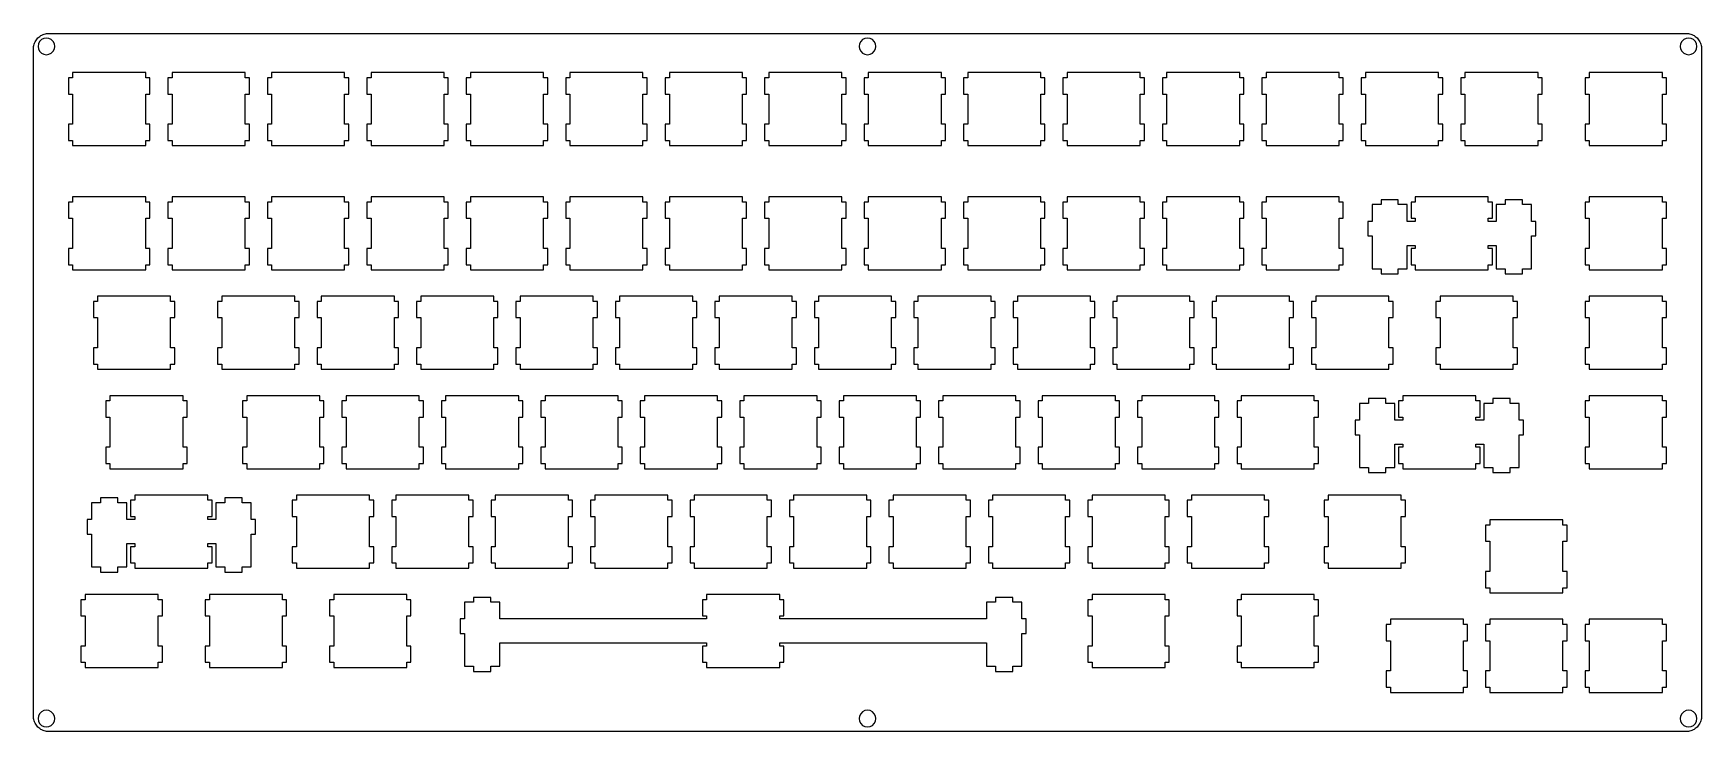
# Model space of a CAD drawing. Extents: x 0 to 320, y 0 to 134.
import ezdxf

# ---------------------------------------------------------------- set-up
doc = ezdxf.new("R2010")
doc.units = 0
doc.layers.get('0').update_dxf_attribs({"linetype": 'CONTINUOUS'})

msp = doc.modelspace()

# ---------------------------------------------------------------- linework, layer by layer
at = {"color": 0}
for p, q in [((0.09508, 130.961), (0.10473, 131.196)), ((0.10473, 131.196), (0.13091, 131.431)), ((0.13091, 131.431), (0.17777, 131.661)), ((0.17777, 131.661), (0.24116, 131.888)), ((0.24116, 131.888), (0.32384, 132.108)), ((0.32384, 132.108), (0.42168, 132.322)), ((0.42168, 132.322), (0.53744, 132.529)), ((0.53744, 132.529), (0.66697, 132.725)), ((0.66697, 132.725), (0.81304, 132.909)), ((0.81304, 132.909), (0.97289, 133.083)), ((0.97289, 133.083), (1.14653, 133.242)), ((1.07349, 131.955), (0.99494, 131.461)), ((0.99494, 131.461), (1.07349, 130.966)), ((1.30087, 132.401), (1.07349, 131.955)), ((1.14653, 133.242), (1.33119, 133.388)), ((1.65503, 132.755), (1.30087, 132.401)), ((1.33119, 133.388), (1.52687, 133.518)), ((1.52687, 133.518), (1.73357, 133.634)), ((2.10013, 132.982), (1.65503, 132.755)), ((1.73357, 133.634), (1.94717, 133.732)), ((1.94717, 133.732), (2.16765, 133.814)), ((2.59485, 133.061), (2.10013, 132.982)), ((2.16765, 133.814), (2.39503, 133.878)), ((2.39503, 133.878), (2.62516, 133.925)), ((3.08956, 132.982), (2.59485, 133.061)), ((2.62516, 133.925), (2.85943, 133.951)), ((2.85943, 133.951), (3.09507, 133.96)), ((3.53603, 132.755), (3.08956, 132.982)), ((3.09507, 133.96), (316.658, 133.96)), ((3.88881, 132.401), (3.53603, 132.755)), ((4.11621, 131.955), (3.88881, 132.401)), ((4.19612, 131.461), (4.11621, 131.955)), ((4.11621, 130.966), (4.19612, 131.461)), ((158.356, 131.955), (158.276, 131.461)), ((158.276, 131.461), (158.356, 130.966)), ((158.582, 132.401), (158.356, 131.955)), ((158.936, 132.755), (158.582, 132.401)), ((159.383, 132.982), (158.936, 132.755)), ((159.876, 133.061), (159.383, 132.982)), ((160.372, 132.982), (159.876, 133.061)), ((160.817, 132.755), (160.372, 132.982)), ((161.171, 132.401), (160.817, 132.755)), ((161.399, 131.955), (161.171, 132.401)), ((161.477, 131.461), (161.399, 131.955)), ((161.399, 130.966), (161.477, 131.461)), ((315.637, 131.955), (315.558, 131.461)), ((315.558, 131.461), (315.637, 130.966)), ((315.864, 132.401), (315.637, 131.955)), ((316.218, 132.755), (315.864, 132.401)), ((316.665, 132.982), (316.218, 132.755)), ((316.658, 133.96), (316.894, 133.951)), ((317.158, 133.061), (316.665, 132.982)), ((316.894, 133.951), (317.128, 133.925)), ((317.128, 133.925), (317.358, 133.878)), ((317.653, 132.982), (317.158, 133.061)), ((317.358, 133.878), (317.585, 133.814)), ((317.585, 133.814), (317.806, 133.732)), ((318.098, 132.755), (317.653, 132.982)), ((317.806, 133.732), (318.021, 133.634)), ((318.021, 133.634), (318.225, 133.518)), ((318.452, 132.401), (318.098, 132.755)), ((318.225, 133.518), (318.422, 133.388)), ((318.422, 133.388), (318.607, 133.242)), ((318.681, 131.955), (318.452, 132.401)), ((318.607, 133.242), (318.779, 133.083)), ((318.758, 131.461), (318.681, 131.955)), ((318.681, 130.966), (318.758, 131.461)), ((318.779, 133.083), (318.94, 132.909)), ((318.94, 132.909), (319.086, 132.725)), ((319.086, 132.725), (319.217, 132.529)), ((319.217, 132.529), (319.331, 132.322)), ((319.331, 132.322), (319.431, 132.108)), ((319.431, 132.108), (319.512, 131.888)), ((319.512, 131.888), (319.575, 131.661)), ((319.575, 131.661), (319.621, 131.431)), ((319.621, 131.431), (319.65, 131.196)), ((319.65, 131.196), (319.658, 130.961)), ((0.09508, 3.13504), (0.09508, 130.961)), ((1.07349, 130.966), (1.30087, 130.52)), ((1.30087, 130.52), (1.65503, 130.167)), ((1.65503, 130.167), (2.10013, 129.939)), ((2.10013, 129.939), (2.59485, 129.859)), ((2.59485, 129.859), (3.08956, 129.939)), ((3.08956, 129.939), (3.53603, 130.167)), ((3.53603, 130.167), (3.88881, 130.52)), ((3.88881, 130.52), (4.11621, 130.966)), ((158.356, 130.966), (158.582, 130.52)), ((158.582, 130.52), (158.936, 130.167)), ((158.936, 130.167), (159.383, 129.939)), ((159.383, 129.939), (159.876, 129.859)), ((159.876, 129.859), (160.372, 129.939)), ((160.372, 129.939), (160.817, 130.167)), ((160.817, 130.167), (161.171, 130.52)), ((161.171, 130.52), (161.399, 130.966)), ((315.637, 130.966), (315.864, 130.52)), ((315.864, 130.52), (316.218, 130.167)), ((316.218, 130.167), (316.665, 129.939)), ((316.665, 129.939), (317.158, 129.859)), ((317.158, 129.859), (317.653, 129.939)), ((317.653, 129.939), (318.098, 130.167)), ((318.098, 130.167), (318.452, 130.52)), ((318.452, 130.52), (318.681, 130.966)), ((319.658, 130.961), (319.658, 3.13366)), ((7.61919, 125.436), (6.8199, 125.436)), ((6.8199, 125.436), (6.8199, 122.335)), ((7.61919, 126.436), (7.61919, 125.436)), ((21.6201, 126.436), (7.61919, 126.436)), ((21.6201, 125.436), (21.6201, 126.436)), ((22.4207, 125.436), (21.6201, 125.436)), ((22.4207, 122.335), (22.4207, 125.436)), ((26.6706, 125.436), (25.8699, 125.436)), ((25.8699, 125.436), (25.8699, 122.335)), ((26.6706, 126.436), (26.6706, 125.436)), ((40.67, 126.436), (26.6706, 126.436)), ((40.67, 125.436), (40.67, 126.436)), ((41.4708, 125.436), (40.67, 125.436)), ((41.4708, 122.335), (41.4708, 125.436)), ((45.7207, 125.436), (44.9199, 125.436)), ((44.9199, 125.436), (44.9199, 122.335)), ((45.7207, 126.436), (45.7207, 125.436)), ((59.72, 126.436), (45.7207, 126.436)), ((59.72, 125.436), (59.72, 126.436)), ((60.5208, 125.436), (59.72, 125.436)), ((60.5208, 122.335), (60.5208, 125.436)), ((64.7707, 125.436), (63.9699, 125.436)), ((63.9699, 125.436), (63.9699, 122.335)), ((64.7707, 126.436), (64.7707, 125.436)), ((78.77, 126.436), (64.7707, 126.436)), ((78.77, 125.436), (78.77, 126.436)), ((79.5708, 125.436), (78.77, 125.436)), ((79.5708, 122.335), (79.5708, 125.436)), ((83.8207, 125.436), (83.0199, 125.436)), ((83.0199, 125.436), (83.0199, 122.335)), ((83.8207, 126.436), (83.8207, 125.436)), ((97.82, 126.436), (83.8207, 126.436)), ((97.82, 125.436), (97.82, 126.436)), ((98.6194, 125.436), (97.82, 125.436)), ((98.6194, 122.335), (98.6194, 125.436)), ((102.869, 125.436), (102.07, 125.436)), ((102.07, 125.436), (102.07, 122.335)), ((102.869, 126.436), (102.869, 125.436)), ((116.87, 126.436), (102.869, 126.436)), ((116.87, 125.436), (116.87, 126.436)), ((117.669, 125.436), (116.87, 125.436)), ((117.669, 122.335), (117.669, 125.436)), ((121.919, 125.436), (121.12, 125.436)), ((121.12, 125.436), (121.12, 122.335)), ((121.919, 126.436), (121.919, 125.436)), ((135.92, 126.436), (121.919, 126.436)), ((135.92, 125.436), (135.92, 126.436)), ((136.721, 125.436), (135.92, 125.436)), ((136.721, 122.335), (136.721, 125.436)), ((140.971, 125.436), (140.17, 125.436)), ((140.17, 125.436), (140.17, 122.335)), ((140.971, 126.436), (140.971, 125.436)), ((154.97, 126.436), (140.971, 126.436)), ((154.97, 125.436), (154.97, 126.436)), ((155.771, 125.436), (154.97, 125.436)), ((155.771, 122.335), (155.771, 125.436)), ((160.021, 125.436), (159.22, 125.436)), ((159.22, 125.436), (159.22, 122.335)), ((160.021, 126.436), (160.021, 125.436)), ((174.02, 126.436), (160.021, 126.436)), ((174.02, 125.436), (174.02, 126.436)), ((174.821, 125.436), (174.02, 125.436)), ((174.821, 122.335), (174.821, 125.436)), ((179.071, 125.436), (178.27, 125.436)), ((178.27, 125.436), (178.27, 122.335)), ((179.071, 126.436), (179.071, 125.436)), ((193.07, 126.436), (179.071, 126.436)), ((193.07, 125.436), (193.07, 126.436)), ((193.871, 125.436), (193.07, 125.436)), ((193.871, 122.335), (193.871, 125.436)), ((198.121, 125.436), (197.32, 125.436)), ((197.32, 125.436), (197.32, 122.335)), ((198.121, 126.436), (198.121, 125.436)), ((212.12, 126.436), (198.121, 126.436)), ((212.12, 125.436), (212.12, 126.436)), ((212.921, 125.436), (212.12, 125.436)), ((212.921, 122.335), (212.921, 125.436)), ((217.171, 125.436), (216.37, 125.436)), ((216.37, 125.436), (216.37, 122.335)), ((217.171, 126.436), (217.171, 125.436)), ((231.17, 126.436), (217.171, 126.436)), ((231.17, 125.436), (231.17, 126.436)), ((231.971, 125.436), (231.17, 125.436)), ((231.971, 122.335), (231.971, 125.436)), ((236.221, 125.436), (235.42, 125.436)), ((235.42, 125.436), (235.42, 122.335)), ((236.221, 126.436), (236.221, 125.436)), ((250.22, 126.436), (236.221, 126.436)), ((250.22, 125.436), (250.22, 126.436)), ((251.021, 125.436), (250.22, 125.436)), ((251.021, 122.335), (251.021, 125.436)), ((255.271, 125.436), (254.47, 125.436)), ((254.47, 125.436), (254.47, 122.335)), ((255.271, 126.436), (255.271, 125.436)), ((269.27, 126.436), (255.271, 126.436)), ((269.27, 125.436), (269.27, 126.436)), ((270.071, 125.436), (269.27, 125.436)), ((270.071, 122.335), (270.071, 125.436)), ((274.321, 125.436), (273.52, 125.436)), ((273.52, 125.436), (273.52, 122.335)), ((274.321, 126.436), (274.321, 125.436)), ((288.32, 126.436), (274.321, 126.436)), ((288.32, 125.436), (288.32, 126.436)), ((289.121, 125.436), (288.32, 125.436)), ((289.121, 122.335), (289.121, 125.436)), ((298.133, 125.436), (297.332, 125.436)), ((297.332, 125.436), (297.332, 122.335)), ((298.133, 126.436), (298.133, 125.436)), ((312.132, 126.436), (298.133, 126.436)), ((312.132, 125.436), (312.132, 126.436)), ((312.932, 125.436), (312.132, 125.436)), ((312.932, 122.335), (312.932, 125.436)), ((6.8199, 122.335), (7.61919, 122.335)), ((7.61919, 122.335), (7.61919, 116.537)), ((21.6201, 116.537), (21.6201, 122.335)), ((21.6201, 122.335), (22.4207, 122.335)), ((25.8699, 122.335), (26.6706, 122.335)), ((26.6706, 122.335), (26.6706, 116.537)), ((40.67, 116.537), (40.67, 122.335)), ((40.67, 122.335), (41.4708, 122.335)), ((44.9199, 122.335), (45.7207, 122.335)), ((45.7207, 122.335), (45.7207, 116.537)), ((59.72, 116.537), (59.72, 122.335)), ((59.72, 122.335), (60.5208, 122.335)), ((63.9699, 122.335), (64.7707, 122.335)), ((64.7707, 122.335), (64.7707, 116.537)), ((78.77, 116.537), (78.77, 122.335)), ((78.77, 122.335), (79.5708, 122.335)), ((83.0199, 122.335), (83.8207, 122.335)), ((83.8207, 122.335), (83.8207, 116.537)), ((97.82, 116.537), (97.82, 122.335)), ((97.82, 122.335), (98.6194, 122.335)), ((102.07, 122.335), (102.869, 122.335)), ((102.869, 122.335), (102.869, 116.537)), ((116.87, 116.537), (116.87, 122.335)), ((116.87, 122.335), (117.669, 122.335)), ((121.12, 122.335), (121.919, 122.335)), ((121.919, 122.335), (121.919, 116.537)), ((135.92, 116.537), (135.92, 122.335)), ((135.92, 122.335), (136.721, 122.335)), ((140.17, 122.335), (140.971, 122.335)), ((140.971, 122.335), (140.971, 116.537)), ((154.97, 116.537), (154.97, 122.335)), ((154.97, 122.335), (155.771, 122.335)), ((159.22, 122.335), (160.021, 122.335)), ((160.021, 122.335), (160.021, 116.537)), ((174.02, 116.537), (174.02, 122.335)), ((174.02, 122.335), (174.821, 122.335)), ((178.27, 122.335), (179.071, 122.335)), ((179.071, 122.335), (179.071, 116.537)), ((193.07, 116.537), (193.07, 122.335)), ((193.07, 122.335), (193.871, 122.335)), ((197.32, 122.335), (198.121, 122.335)), ((198.121, 122.335), (198.121, 116.537)), ((212.12, 116.537), (212.12, 122.335)), ((212.12, 122.335), (212.921, 122.335)), ((216.37, 122.335), (217.171, 122.335)), ((217.171, 122.335), (217.171, 116.537)), ((231.17, 116.537), (231.17, 122.335)), ((231.17, 122.335), (231.971, 122.335)), ((235.42, 122.335), (236.221, 122.335)), ((236.221, 122.335), (236.221, 116.537)), ((250.22, 116.537), (250.22, 122.335)), ((250.22, 122.335), (251.021, 122.335)), ((254.47, 122.335), (255.271, 122.335)), ((255.271, 122.335), (255.271, 116.537)), ((269.27, 116.537), (269.27, 122.335)), ((269.27, 122.335), (270.071, 122.335)), ((273.52, 122.335), (274.321, 122.335)), ((274.321, 122.335), (274.321, 116.537)), ((288.32, 116.537), (288.32, 122.335)), ((288.32, 122.335), (289.121, 122.335)), ((297.332, 122.335), (298.133, 122.335)), ((298.133, 122.335), (298.133, 116.537)), ((312.132, 116.537), (312.132, 122.335)), ((312.132, 122.335), (312.932, 122.335)), ((7.61919, 116.537), (6.8199, 116.537)), ((6.8199, 116.537), (6.8199, 113.435)), ((22.4207, 116.537), (21.6201, 116.537)), ((22.4207, 113.435), (22.4207, 116.537)), ((26.6706, 116.537), (25.8699, 116.537)), ((25.8699, 116.537), (25.8699, 113.435)), ((41.4708, 116.537), (40.67, 116.537)), ((41.4708, 113.435), (41.4708, 116.537)), ((45.7207, 116.537), (44.9199, 116.537)), ((44.9199, 116.537), (44.9199, 113.435)), ((60.5208, 116.537), (59.72, 116.537)), ((60.5208, 113.435), (60.5208, 116.537)), ((64.7707, 116.537), (63.9699, 116.537)), ((63.9699, 116.537), (63.9699, 113.435)), ((79.5708, 116.537), (78.77, 116.537)), ((79.5708, 113.435), (79.5708, 116.537)), ((83.8207, 116.537), (83.0199, 116.537)), ((83.0199, 116.537), (83.0199, 113.435)), ((98.6194, 116.537), (97.82, 116.537)), ((98.6194, 113.435), (98.6194, 116.537)), ((102.869, 116.537), (102.07, 116.537)), ((102.07, 116.537), (102.07, 113.435)), ((117.669, 116.537), (116.87, 116.537)), ((117.669, 113.435), (117.669, 116.537)), ((121.919, 116.537), (121.12, 116.537)), ((121.12, 116.537), (121.12, 113.435)), ((136.721, 116.537), (135.92, 116.537)), ((136.721, 113.435), (136.721, 116.537)), ((140.971, 116.537), (140.17, 116.537)), ((140.17, 116.537), (140.17, 113.435)), ((155.771, 116.537), (154.97, 116.537)), ((155.771, 113.435), (155.771, 116.537)), ((160.021, 116.537), (159.22, 116.537)), ((159.22, 116.537), (159.22, 113.435)), ((174.821, 116.537), (174.02, 116.537)), ((174.821, 113.435), (174.821, 116.537)), ((179.071, 116.537), (178.27, 116.537)), ((178.27, 116.537), (178.27, 113.435)), ((193.871, 116.537), (193.07, 116.537)), ((193.871, 113.435), (193.871, 116.537)), ((198.121, 116.537), (197.32, 116.537)), ((197.32, 116.537), (197.32, 113.435)), ((212.921, 116.537), (212.12, 116.537)), ((212.921, 113.435), (212.921, 116.537)), ((217.171, 116.537), (216.37, 116.537)), ((216.37, 116.537), (216.37, 113.435)), ((231.971, 116.537), (231.17, 116.537)), ((231.971, 113.435), (231.971, 116.537)), ((236.221, 116.537), (235.42, 116.537)), ((235.42, 116.537), (235.42, 113.435)), ((251.021, 116.537), (250.22, 116.537)), ((251.021, 113.435), (251.021, 116.537)), ((255.271, 116.537), (254.47, 116.537)), ((254.47, 116.537), (254.47, 113.435)), ((270.071, 116.537), (269.27, 116.537)), ((270.071, 113.435), (270.071, 116.537)), ((274.321, 116.537), (273.52, 116.537)), ((273.52, 116.537), (273.52, 113.435)), ((289.121, 116.537), (288.32, 116.537)), ((289.121, 113.435), (289.121, 116.537)), ((298.133, 116.537), (297.332, 116.537)), ((297.332, 116.537), (297.332, 113.435)), ((312.932, 116.537), (312.132, 116.537)), ((312.932, 113.435), (312.932, 116.537)), ((6.8199, 113.435), (7.61919, 113.435)), ((7.61919, 113.435), (7.61919, 112.436)), ((7.61919, 112.436), (21.6201, 112.436)), ((21.6201, 112.436), (21.6201, 113.435)), ((21.6201, 113.435), (22.4207, 113.435)), ((25.8699, 113.435), (26.6706, 113.435)), ((26.6706, 113.435), (26.6706, 112.436)), ((26.6706, 112.436), (40.67, 112.436)), ((40.67, 112.436), (40.67, 113.435)), ((40.67, 113.435), (41.4708, 113.435)), ((44.9199, 113.435), (45.7207, 113.435)), ((45.7207, 113.435), (45.7207, 112.436)), ((45.7207, 112.436), (59.72, 112.436)), ((59.72, 112.436), (59.72, 113.435)), ((59.72, 113.435), (60.5208, 113.435)), ((63.9699, 113.435), (64.7707, 113.435)), ((64.7707, 113.435), (64.7707, 112.436)), ((64.7707, 112.436), (78.77, 112.436)), ((78.77, 112.436), (78.77, 113.435)), ((78.77, 113.435), (79.5708, 113.435)), ((83.0199, 113.435), (83.8207, 113.435)), ((83.8207, 113.435), (83.8207, 112.436)), ((83.8207, 112.436), (97.82, 112.436)), ((97.82, 112.436), (97.82, 113.435)), ((97.82, 113.435), (98.6194, 113.435)), ((102.07, 113.435), (102.869, 113.435)), ((102.869, 113.435), (102.869, 112.436)), ((102.869, 112.436), (116.87, 112.436)), ((116.87, 112.436), (116.87, 113.435)), ((116.87, 113.435), (117.669, 113.435)), ((121.12, 113.435), (121.919, 113.435)), ((121.919, 113.435), (121.919, 112.436)), ((121.919, 112.436), (135.92, 112.436)), ((135.92, 112.436), (135.92, 113.435)), ((135.92, 113.435), (136.721, 113.435)), ((140.17, 113.435), (140.971, 113.435)), ((140.971, 113.435), (140.971, 112.436)), ((140.971, 112.436), (154.97, 112.436)), ((154.97, 112.436), (154.97, 113.435)), ((154.97, 113.435), (155.771, 113.435)), ((159.22, 113.435), (160.021, 113.435)), ((160.021, 113.435), (160.021, 112.436)), ((160.021, 112.436), (174.02, 112.436)), ((174.02, 112.436), (174.02, 113.435)), ((174.02, 113.435), (174.821, 113.435)), ((178.27, 113.435), (179.071, 113.435)), ((179.071, 113.435), (179.071, 112.436)), ((179.071, 112.436), (193.07, 112.436)), ((193.07, 112.436), (193.07, 113.435)), ((193.07, 113.435), (193.871, 113.435)), ((197.32, 113.435), (198.121, 113.435)), ((198.121, 113.435), (198.121, 112.436)), ((198.121, 112.436), (212.12, 112.436)), ((212.12, 112.436), (212.12, 113.435)), ((212.12, 113.435), (212.921, 113.435)), ((216.37, 113.435), (217.171, 113.435)), ((217.171, 113.435), (217.171, 112.436)), ((217.171, 112.436), (231.17, 112.436)), ((231.17, 112.436), (231.17, 113.435)), ((231.17, 113.435), (231.971, 113.435)), ((235.42, 113.435), (236.221, 113.435)), ((236.221, 113.435), (236.221, 112.436)), ((236.221, 112.436), (250.22, 112.436)), ((250.22, 112.436), (250.22, 113.435)), ((250.22, 113.435), (251.021, 113.435)), ((254.47, 113.435), (255.271, 113.435)), ((255.271, 113.435), (255.271, 112.436)), ((255.271, 112.436), (269.27, 112.436)), ((269.27, 112.436), (269.27, 113.435)), ((269.27, 113.435), (270.071, 113.435)), ((273.52, 113.435), (274.321, 113.435)), ((274.321, 113.435), (274.321, 112.436)), ((274.321, 112.436), (288.32, 112.436)), ((288.32, 112.436), (288.32, 113.435)), ((288.32, 113.435), (289.121, 113.435)), ((297.332, 113.435), (298.133, 113.435)), ((298.133, 113.435), (298.133, 112.436)), ((298.133, 112.436), (312.132, 112.436)), ((312.132, 112.436), (312.132, 113.435)), ((312.132, 113.435), (312.932, 113.435)), ((7.61919, 102.622), (7.61919, 101.623)), ((21.6201, 102.622), (7.61919, 102.622)), ((21.6201, 101.623), (21.6201, 102.622)), ((26.6706, 102.622), (26.6706, 101.623)), ((40.67, 102.622), (26.6706, 102.622)), ((40.67, 101.623), (40.67, 102.622)), ((45.7207, 102.622), (45.7207, 101.623)), ((59.72, 102.622), (45.7207, 102.622)), ((59.72, 101.623), (59.72, 102.622)), ((64.7707, 102.622), (64.7707, 101.623)), ((78.77, 102.622), (64.7707, 102.622)), ((78.77, 101.623), (78.77, 102.622)), ((83.8207, 102.622), (83.8207, 101.623)), ((97.82, 102.622), (83.8207, 102.622)), ((97.82, 101.623), (97.82, 102.622)), ((102.869, 102.622), (102.869, 101.623)), ((116.87, 102.622), (102.869, 102.622)), ((116.87, 101.623), (116.87, 102.622)), ((121.919, 102.622), (121.919, 101.623)), ((135.92, 102.622), (121.919, 102.622)), ((135.92, 101.623), (135.92, 102.622)), ((140.971, 102.622), (140.971, 101.623)), ((154.97, 102.622), (140.971, 102.622)), ((154.97, 101.623), (154.97, 102.622)), ((160.021, 102.622), (160.021, 101.623)), ((174.02, 102.622), (160.021, 102.622)), ((174.02, 101.623), (174.02, 102.622)), ((179.071, 102.622), (179.071, 101.623)), ((193.07, 102.622), (179.071, 102.622)), ((193.07, 101.623), (193.07, 102.622)), ((198.121, 102.622), (198.121, 101.623)), ((212.12, 102.622), (198.121, 102.622)), ((212.12, 101.623), (212.12, 102.622)), ((217.171, 102.622), (217.171, 101.623)), ((231.17, 102.622), (217.171, 102.622)), ((231.17, 101.623), (231.17, 102.622)), ((236.221, 102.622), (236.221, 101.623)), ((250.22, 102.622), (236.221, 102.622)), ((250.22, 101.623), (250.22, 102.622)), ((264.796, 102.622), (264.796, 101.623)), ((278.795, 102.622), (264.796, 102.622)), ((278.795, 101.623), (278.795, 102.622)), ((298.133, 102.622), (298.133, 101.623)), ((312.132, 102.622), (298.133, 102.622)), ((312.132, 101.623), (312.132, 102.622)), ((7.61919, 101.623), (6.8199, 101.623)), ((6.8199, 101.623), (6.8199, 98.5227)), ((22.4207, 101.623), (21.6201, 101.623)), ((22.4207, 98.5227), (22.4207, 101.623)), ((26.6706, 101.623), (25.8699, 101.623)), ((25.8699, 101.623), (25.8699, 98.5227)), ((41.4708, 101.623), (40.67, 101.623)), ((41.4708, 98.5227), (41.4708, 101.623)), ((45.7207, 101.623), (44.9199, 101.623)), ((44.9199, 101.623), (44.9199, 98.5227)), ((60.5208, 101.623), (59.72, 101.623)), ((60.5208, 98.5227), (60.5208, 101.623)), ((64.7707, 101.623), (63.9699, 101.623)), ((63.9699, 101.623), (63.9699, 98.5227)), ((79.5708, 101.623), (78.77, 101.623)), ((79.5708, 98.5227), (79.5708, 101.623)), ((83.8207, 101.623), (83.0199, 101.623)), ((83.0199, 101.623), (83.0199, 98.5227)), ((98.6194, 101.623), (97.82, 101.623)), ((98.6194, 98.5227), (98.6194, 101.623)), ((102.869, 101.623), (102.07, 101.623)), ((102.07, 101.623), (102.07, 98.5227)), ((117.669, 101.623), (116.87, 101.623)), ((117.669, 98.5227), (117.669, 101.623)), ((121.919, 101.623), (121.12, 101.623)), ((121.12, 101.623), (121.12, 98.5227)), ((136.721, 101.623), (135.92, 101.623)), ((136.721, 98.5227), (136.721, 101.623)), ((140.971, 101.623), (140.17, 101.623)), ((140.17, 101.623), (140.17, 98.5227)), ((155.771, 101.623), (154.97, 101.623)), ((155.771, 98.5227), (155.771, 101.623)), ((160.021, 101.623), (159.22, 101.623)), ((159.22, 101.623), (159.22, 98.5227)), ((174.821, 101.623), (174.02, 101.623)), ((174.821, 98.5227), (174.821, 101.623)), ((179.071, 101.623), (178.27, 101.623)), ((178.27, 101.623), (178.27, 98.5227)), ((193.871, 101.623), (193.07, 101.623)), ((193.871, 98.5227), (193.871, 101.623)), ((198.121, 101.623), (197.32, 101.623)), ((197.32, 101.623), (197.32, 98.5227)), ((212.921, 101.623), (212.12, 101.623)), ((212.921, 98.5227), (212.921, 101.623)), ((217.171, 101.623), (216.37, 101.623)), ((216.37, 101.623), (216.37, 98.5227)), ((231.971, 101.623), (231.17, 101.623)), ((231.971, 98.5227), (231.971, 101.623)), ((236.221, 101.623), (235.42, 101.623)), ((235.42, 101.623), (235.42, 98.5227)), ((251.021, 101.623), (250.22, 101.623)), ((251.021, 98.5227), (251.021, 101.623)), ((258.246, 101.153), (256.521, 101.153)), ((256.521, 101.153), (256.521, 97.9234)), ((261.546, 102.073), (258.246, 102.073)), ((258.246, 102.073), (258.246, 101.153)), ((261.546, 101.153), (261.546, 102.073)), ((263.27, 101.153), (261.546, 101.153)), ((263.27, 97.9234), (263.27, 101.153)), ((264.796, 101.623), (263.995, 101.623)), ((263.995, 101.623), (263.995, 98.5227)), ((279.596, 101.623), (278.795, 101.623)), ((279.596, 98.5227), (279.596, 101.623)), ((282.046, 101.153), (280.32, 101.153)), ((280.32, 101.153), (280.32, 97.9234)), ((285.345, 102.073), (282.046, 102.073)), ((282.046, 102.073), (282.046, 101.153)), ((285.345, 101.153), (285.345, 102.073)), ((287.07, 101.153), (285.345, 101.153)), ((287.07, 97.9234), (287.07, 101.153)), ((298.133, 101.623), (297.332, 101.623)), ((297.332, 101.623), (297.332, 98.5227)), ((312.932, 101.623), (312.132, 101.623)), ((312.932, 98.5227), (312.932, 101.623)), ((6.8199, 98.5227), (7.61919, 98.5227)), ((7.61919, 98.5227), (7.61919, 92.7227)), ((21.6201, 92.7227), (21.6201, 98.5227)), ((21.6201, 98.5227), (22.4207, 98.5227)), ((25.8699, 98.5227), (26.6706, 98.5227)), ((26.6706, 98.5227), (26.6706, 92.7227)), ((40.67, 92.7227), (40.67, 98.5227)), ((40.67, 98.5227), (41.4708, 98.5227)), ((44.9199, 98.5227), (45.7207, 98.5227)), ((45.7207, 98.5227), (45.7207, 92.7227)), ((59.72, 92.7227), (59.72, 98.5227)), ((59.72, 98.5227), (60.5208, 98.5227)), ((63.9699, 98.5227), (64.7707, 98.5227)), ((64.7707, 98.5227), (64.7707, 92.7227)), ((78.77, 92.7227), (78.77, 98.5227)), ((78.77, 98.5227), (79.5708, 98.5227)), ((83.0199, 98.5227), (83.8207, 98.5227)), ((83.8207, 98.5227), (83.8207, 92.7227)), ((97.82, 92.7227), (97.82, 98.5227)), ((97.82, 98.5227), (98.6194, 98.5227)), ((102.07, 98.5227), (102.869, 98.5227)), ((102.869, 98.5227), (102.869, 92.7227)), ((116.87, 92.7227), (116.87, 98.5227)), ((116.87, 98.5227), (117.669, 98.5227)), ((121.12, 98.5227), (121.919, 98.5227)), ((121.919, 98.5227), (121.919, 92.7227)), ((135.92, 92.7227), (135.92, 98.5227)), ((135.92, 98.5227), (136.721, 98.5227)), ((140.17, 98.5227), (140.971, 98.5227)), ((140.971, 98.5227), (140.971, 92.7227)), ((154.97, 92.7227), (154.97, 98.5227)), ((154.97, 98.5227), (155.771, 98.5227)), ((159.22, 98.5227), (160.021, 98.5227)), ((160.021, 98.5227), (160.021, 92.7227)), ((174.02, 92.7227), (174.02, 98.5227)), ((174.02, 98.5227), (174.821, 98.5227)), ((178.27, 98.5227), (179.071, 98.5227)), ((179.071, 98.5227), (179.071, 92.7227)), ((193.07, 92.7227), (193.07, 98.5227)), ((193.07, 98.5227), (193.871, 98.5227)), ((197.32, 98.5227), (198.121, 98.5227)), ((198.121, 98.5227), (198.121, 92.7227)), ((212.12, 92.7227), (212.12, 98.5227)), ((212.12, 98.5227), (212.921, 98.5227)), ((216.37, 98.5227), (217.171, 98.5227)), ((217.171, 98.5227), (217.171, 92.7227)), ((231.17, 92.7227), (231.17, 98.5227)), ((231.17, 98.5227), (231.971, 98.5227)), ((235.42, 98.5227), (236.221, 98.5227)), ((236.221, 98.5227), (236.221, 92.7227)), ((250.22, 92.7227), (250.22, 98.5227)), ((250.22, 98.5227), (251.021, 98.5227)), ((256.521, 97.9234), (255.695, 97.9234)), ((255.695, 97.9234), (255.695, 95.1234)), ((264.796, 97.9234), (263.27, 97.9234)), ((263.995, 98.5227), (264.796, 98.5227)), ((264.796, 98.5227), (264.796, 97.9234)), ((278.795, 97.9234), (278.795, 98.5227)), ((278.795, 98.5227), (279.596, 98.5227)), ((280.32, 97.9234), (278.795, 97.9234)), ((287.896, 97.9234), (287.07, 97.9234)), ((287.896, 95.1234), (287.896, 97.9234)), ((297.332, 98.5227), (298.133, 98.5227)), ((298.133, 98.5227), (298.133, 92.7227)), ((312.132, 92.7227), (312.132, 98.5227)), ((312.132, 98.5227), (312.932, 98.5227)), ((7.61919, 92.7227), (6.8199, 92.7227)), ((6.8199, 92.7227), (6.8199, 89.6235)), ((22.4207, 92.7227), (21.6201, 92.7227)), ((22.4207, 89.6235), (22.4207, 92.7227)), ((26.6706, 92.7227), (25.8699, 92.7227)), ((25.8699, 92.7227), (25.8699, 89.6235)), ((41.4708, 92.7227), (40.67, 92.7227)), ((41.4708, 89.6235), (41.4708, 92.7227)), ((45.7207, 92.7227), (44.9199, 92.7227)), ((44.9199, 92.7227), (44.9199, 89.6235)), ((60.5208, 92.7227), (59.72, 92.7227)), ((60.5208, 89.6235), (60.5208, 92.7227)), ((64.7707, 92.7227), (63.9699, 92.7227)), ((63.9699, 92.7227), (63.9699, 89.6235)), ((79.5708, 92.7227), (78.77, 92.7227)), ((79.5708, 89.6235), (79.5708, 92.7227)), ((83.8207, 92.7227), (83.0199, 92.7227)), ((83.0199, 92.7227), (83.0199, 89.6235)), ((98.6194, 92.7227), (97.82, 92.7227)), ((98.6194, 89.6235), (98.6194, 92.7227)), ((102.869, 92.7227), (102.07, 92.7227)), ((102.07, 92.7227), (102.07, 89.6235)), ((117.669, 92.7227), (116.87, 92.7227)), ((117.669, 89.6235), (117.669, 92.7227)), ((121.919, 92.7227), (121.12, 92.7227)), ((121.12, 92.7227), (121.12, 89.6235)), ((136.721, 92.7227), (135.92, 92.7227)), ((136.721, 89.6235), (136.721, 92.7227)), ((140.971, 92.7227), (140.17, 92.7227)), ((140.17, 92.7227), (140.17, 89.6235)), ((155.771, 92.7227), (154.97, 92.7227)), ((155.771, 89.6235), (155.771, 92.7227)), ((160.021, 92.7227), (159.22, 92.7227)), ((159.22, 92.7227), (159.22, 89.6235)), ((174.821, 92.7227), (174.02, 92.7227)), ((174.821, 89.6235), (174.821, 92.7227)), ((179.071, 92.7227), (178.27, 92.7227)), ((178.27, 92.7227), (178.27, 89.6235)), ((193.871, 92.7227), (193.07, 92.7227)), ((193.871, 89.6235), (193.871, 92.7227)), ((198.121, 92.7227), (197.32, 92.7227)), ((197.32, 92.7227), (197.32, 89.6235)), ((212.921, 92.7227), (212.12, 92.7227)), ((212.921, 89.6235), (212.921, 92.7227)), ((217.171, 92.7227), (216.37, 92.7227)), ((216.37, 92.7227), (216.37, 89.6235)), ((231.971, 92.7227), (231.17, 92.7227)), ((231.971, 89.6235), (231.971, 92.7227)), ((236.221, 92.7227), (235.42, 92.7227)), ((235.42, 92.7227), (235.42, 89.6235)), ((251.021, 92.7227), (250.22, 92.7227)), ((251.021, 89.6235), (251.021, 92.7227)), ((255.695, 95.1234), (256.521, 95.1234)), ((256.521, 95.1234), (256.521, 88.8531)), ((263.27, 88.8531), (263.27, 93.3235)), ((263.27, 93.3235), (264.796, 93.3235)), ((264.796, 92.7227), (263.995, 92.7227)), ((263.995, 92.7227), (263.995, 89.6235)), ((264.796, 93.3235), (264.796, 92.7227)), ((278.795, 92.7227), (278.795, 93.3235)), ((278.795, 93.3235), (280.32, 93.3235)), ((279.596, 92.7227), (278.795, 92.7227)), ((279.596, 89.6235), (279.596, 92.7227)), ((280.32, 93.3235), (280.32, 88.8531)), ((287.07, 88.8531), (287.07, 95.1234)), ((287.07, 95.1234), (287.896, 95.1234)), ((298.133, 92.7227), (297.332, 92.7227)), ((297.332, 92.7227), (297.332, 89.6235)), ((312.932, 92.7227), (312.132, 92.7227)), ((312.932, 89.6235), (312.932, 92.7227)), ((6.8199, 89.6235), (7.61919, 89.6235)), ((7.61919, 89.6235), (7.61919, 88.6231)), ((21.6201, 88.6231), (21.6201, 89.6235)), ((21.6201, 89.6235), (22.4207, 89.6235)), ((25.8699, 89.6235), (26.6706, 89.6235)), ((26.6706, 89.6235), (26.6706, 88.6231)), ((40.67, 88.6231), (40.67, 89.6235)), ((40.67, 89.6235), (41.4708, 89.6235)), ((44.9199, 89.6235), (45.7207, 89.6235)), ((45.7207, 89.6235), (45.7207, 88.6231)), ((59.72, 88.6231), (59.72, 89.6235)), ((59.72, 89.6235), (60.5208, 89.6235)), ((63.9699, 89.6235), (64.7707, 89.6235)), ((64.7707, 89.6235), (64.7707, 88.6231)), ((78.77, 88.6231), (78.77, 89.6235)), ((78.77, 89.6235), (79.5708, 89.6235)), ((83.0199, 89.6235), (83.8207, 89.6235)), ((83.8207, 89.6235), (83.8207, 88.6231)), ((97.82, 88.6231), (97.82, 89.6235)), ((97.82, 89.6235), (98.6194, 89.6235)), ((102.07, 89.6235), (102.869, 89.6235)), ((102.869, 89.6235), (102.869, 88.6231)), ((116.87, 88.6231), (116.87, 89.6235)), ((116.87, 89.6235), (117.669, 89.6235)), ((121.12, 89.6235), (121.919, 89.6235)), ((121.919, 89.6235), (121.919, 88.6231)), ((135.92, 88.6231), (135.92, 89.6235)), ((135.92, 89.6235), (136.721, 89.6235)), ((140.17, 89.6235), (140.971, 89.6235)), ((140.971, 89.6235), (140.971, 88.6231)), ((154.97, 88.6231), (154.97, 89.6235)), ((154.97, 89.6235), (155.771, 89.6235)), ((159.22, 89.6235), (160.021, 89.6235)), ((160.021, 89.6235), (160.021, 88.6231)), ((174.02, 88.6231), (174.02, 89.6235)), ((174.02, 89.6235), (174.821, 89.6235)), ((178.27, 89.6235), (179.071, 89.6235)), ((179.071, 89.6235), (179.071, 88.6231)), ((193.07, 88.6231), (193.07, 89.6235)), ((193.07, 89.6235), (193.871, 89.6235)), ((197.32, 89.6235), (198.121, 89.6235)), ((198.121, 89.6235), (198.121, 88.6231)), ((212.12, 88.6231), (212.12, 89.6235)), ((212.12, 89.6235), (212.921, 89.6235)), ((216.37, 89.6235), (217.171, 89.6235)), ((217.171, 89.6235), (217.171, 88.6231)), ((231.17, 88.6231), (231.17, 89.6235)), ((231.17, 89.6235), (231.971, 89.6235)), ((235.42, 89.6235), (236.221, 89.6235)), ((236.221, 89.6235), (236.221, 88.6231)), ((250.22, 88.6231), (250.22, 89.6235)), ((250.22, 89.6235), (251.021, 89.6235)), ((263.995, 89.6235), (264.796, 89.6235)), ((264.796, 89.6235), (264.796, 88.6231)), ((278.795, 88.6231), (278.795, 89.6235)), ((278.795, 89.6235), (279.596, 89.6235)), ((297.332, 89.6235), (298.133, 89.6235)), ((298.133, 89.6235), (298.133, 88.6231)), ((312.132, 88.6231), (312.132, 89.6235)), ((312.132, 89.6235), (312.932, 89.6235)), ((7.61919, 88.6231), (21.6201, 88.6231)), ((26.6706, 88.6231), (40.67, 88.6231)), ((45.7207, 88.6231), (59.72, 88.6231)), ((64.7707, 88.6231), (78.77, 88.6231)), ((83.8207, 88.6231), (97.82, 88.6231)), ((102.869, 88.6231), (116.87, 88.6231)), ((121.919, 88.6231), (135.92, 88.6231)), ((140.971, 88.6231), (154.97, 88.6231)), ((160.021, 88.6231), (174.02, 88.6231)), ((179.071, 88.6231), (193.07, 88.6231)), ((198.121, 88.6231), (212.12, 88.6231)), ((217.171, 88.6231), (231.17, 88.6231)), ((236.221, 88.6231), (250.22, 88.6231)), ((256.521, 88.8531), (258.246, 88.8531)), ((258.246, 88.8531), (258.246, 87.8734)), ((258.246, 87.8734), (261.546, 87.8734)), ((261.546, 87.8734), (261.546, 88.8531)), ((261.546, 88.8531), (263.27, 88.8531)), ((264.796, 88.6231), (278.795, 88.6231)), ((280.32, 88.8531), (282.046, 88.8531)), ((282.046, 88.8531), (282.046, 87.8734)), ((282.046, 87.8734), (285.345, 87.8734)), ((285.345, 87.8734), (285.345, 88.8531)), ((285.345, 88.8531), (287.07, 88.8531)), ((298.133, 88.6231), (312.132, 88.6231)), ((12.3831, 83.5723), (12.3831, 82.5733)), ((26.3826, 83.5723), (12.3831, 83.5723)), ((26.3826, 82.5733), (26.3826, 83.5723)), ((36.1957, 83.5723), (36.1957, 82.5733)), ((50.195, 83.5723), (36.1957, 83.5723)), ((50.195, 82.5733), (50.195, 83.5723)), ((55.2457, 83.5723), (55.2457, 82.5733)), ((69.245, 83.5723), (55.2457, 83.5723)), ((69.245, 82.5733), (69.245, 83.5723)), ((74.2957, 83.5723), (74.2957, 82.5733)), ((88.295, 83.5723), (74.2957, 83.5723)), ((88.295, 82.5733), (88.295, 83.5723)), ((93.3457, 83.5723), (93.3457, 82.5733)), ((107.345, 83.5723), (93.3457, 83.5723)), ((107.345, 82.5733), (107.345, 83.5723)), ((112.396, 83.5723), (112.396, 82.5733)), ((126.395, 83.5723), (112.396, 83.5723)), ((126.395, 82.5733), (126.395, 83.5723)), ((131.446, 83.5723), (131.446, 82.5733)), ((145.445, 83.5723), (131.446, 83.5723)), ((145.445, 82.5733), (145.445, 83.5723)), ((150.496, 83.5723), (150.496, 82.5733)), ((164.495, 83.5723), (150.496, 83.5723)), ((164.495, 82.5733), (164.495, 83.5723)), ((169.546, 83.5723), (169.546, 82.5733)), ((183.545, 83.5723), (169.546, 83.5723)), ((183.545, 82.5733), (183.545, 83.5723)), ((188.596, 83.5723), (188.596, 82.5733)), ((202.595, 83.5723), (188.596, 83.5723)), ((202.595, 82.5733), (202.595, 83.5723)), ((207.646, 83.5723), (207.646, 82.5733)), ((221.645, 83.5723), (207.646, 83.5723)), ((221.645, 82.5733), (221.645, 83.5723)), ((226.696, 83.5723), (226.696, 82.5733)), ((240.695, 83.5723), (226.696, 83.5723)), ((240.695, 82.5733), (240.695, 83.5723)), ((245.746, 83.5723), (245.746, 82.5733)), ((259.745, 83.5723), (245.746, 83.5723)), ((259.745, 82.5733), (259.745, 83.5723)), ((269.558, 83.5723), (269.558, 82.5733)), ((283.557, 83.5723), (269.558, 83.5723)), ((283.557, 82.5733), (283.557, 83.5723)), ((298.133, 83.5723), (298.133, 82.5733)), ((312.132, 83.5723), (298.133, 83.5723)), ((312.132, 82.5733), (312.132, 83.5723)), ((12.3831, 82.5733), (11.5824, 82.5733)), ((11.5824, 82.5733), (11.5824, 79.4727)), ((27.1818, 82.5733), (26.3826, 82.5733)), ((27.1818, 79.4727), (27.1818, 82.5733)), ((36.1957, 82.5733), (35.3949, 82.5733)), ((35.3949, 82.5733), (35.3949, 79.4727)), ((50.9958, 82.5733), (50.195, 82.5733)), ((50.9958, 79.4727), (50.9958, 82.5733)), ((55.2457, 82.5733), (54.4449, 82.5733)), ((54.4449, 82.5733), (54.4449, 79.4727)), ((70.0458, 82.5733), (69.245, 82.5733)), ((70.0458, 79.4727), (70.0458, 82.5733)), ((74.2957, 82.5733), (73.4949, 82.5733)), ((73.4949, 82.5733), (73.4949, 79.4727)), ((89.0958, 82.5733), (88.295, 82.5733)), ((89.0958, 79.4727), (89.0958, 82.5733)), ((93.3457, 82.5733), (92.5449, 82.5733)), ((92.5449, 82.5733), (92.5449, 79.4727)), ((108.146, 82.5733), (107.345, 82.5733)), ((108.146, 79.4727), (108.146, 82.5733)), ((112.396, 82.5733), (111.595, 82.5733)), ((111.595, 82.5733), (111.595, 79.4727)), ((127.196, 82.5733), (126.395, 82.5733)), ((127.196, 79.4727), (127.196, 82.5733)), ((131.446, 82.5733), (130.645, 82.5733)), ((130.645, 82.5733), (130.645, 79.4727)), ((146.246, 82.5733), (145.445, 82.5733)), ((146.246, 79.4727), (146.246, 82.5733)), ((150.496, 82.5733), (149.695, 82.5733)), ((149.695, 82.5733), (149.695, 79.4727)), ((165.296, 82.5733), (164.495, 82.5733)), ((165.296, 79.4727), (165.296, 82.5733)), ((169.546, 82.5733), (168.745, 82.5733)), ((168.745, 82.5733), (168.745, 79.4727)), ((184.346, 82.5733), (183.545, 82.5733)), ((184.346, 79.4727), (184.346, 82.5733)), ((188.596, 82.5733), (187.795, 82.5733)), ((187.795, 82.5733), (187.795, 79.4727)), ((203.396, 82.5733), (202.595, 82.5733)), ((203.396, 79.4727), (203.396, 82.5733)), ((207.646, 82.5733), (206.845, 82.5733)), ((206.845, 82.5733), (206.845, 79.4727)), ((222.446, 82.5733), (221.645, 82.5733)), ((222.446, 79.4727), (222.446, 82.5733)), ((226.696, 82.5733), (225.895, 82.5733)), ((225.895, 82.5733), (225.895, 79.4727)), ((241.496, 82.5733), (240.695, 82.5733)), ((241.496, 79.4727), (241.496, 82.5733)), ((245.746, 82.5733), (244.945, 82.5733)), ((244.945, 82.5733), (244.945, 79.4727)), ((260.546, 82.5733), (259.745, 82.5733)), ((260.546, 79.4727), (260.546, 82.5733)), ((269.558, 82.5733), (268.757, 82.5733)), ((268.757, 82.5733), (268.757, 79.4727)), ((284.357, 82.5733), (283.557, 82.5733)), ((284.357, 79.4727), (284.357, 82.5733)), ((298.133, 82.5733), (297.332, 82.5733)), ((297.332, 82.5733), (297.332, 79.4727)), ((312.932, 82.5733), (312.132, 82.5733)), ((312.932, 79.4727), (312.932, 82.5733)), ((11.5824, 79.4727), (12.3831, 79.4727)), ((12.3831, 79.4727), (12.3831, 73.6727)), ((26.3826, 73.6727), (26.3826, 79.4727)), ((26.3826, 79.4727), (27.1818, 79.4727)), ((35.3949, 79.4727), (36.1957, 79.4727)), ((36.1957, 79.4727), (36.1957, 73.6727)), ((50.195, 73.6727), (50.195, 79.4727)), ((50.195, 79.4727), (50.9958, 79.4727)), ((54.4449, 79.4727), (55.2457, 79.4727)), ((55.2457, 79.4727), (55.2457, 73.6727)), ((69.245, 73.6727), (69.245, 79.4727)), ((69.245, 79.4727), (70.0458, 79.4727)), ((73.4949, 79.4727), (74.2957, 79.4727)), ((74.2957, 79.4727), (74.2957, 73.6727)), ((88.295, 73.6727), (88.295, 79.4727)), ((88.295, 79.4727), (89.0958, 79.4727)), ((92.5449, 79.4727), (93.3457, 79.4727)), ((93.3457, 79.4727), (93.3457, 73.6727)), ((107.345, 73.6727), (107.345, 79.4727)), ((107.345, 79.4727), (108.146, 79.4727)), ((111.595, 79.4727), (112.396, 79.4727)), ((112.396, 79.4727), (112.396, 73.6727)), ((126.395, 73.6727), (126.395, 79.4727)), ((126.395, 79.4727), (127.196, 79.4727)), ((130.645, 79.4727), (131.446, 79.4727)), ((131.446, 79.4727), (131.446, 73.6727)), ((145.445, 73.6727), (145.445, 79.4727)), ((145.445, 79.4727), (146.246, 79.4727)), ((149.695, 79.4727), (150.496, 79.4727)), ((150.496, 79.4727), (150.496, 73.6727)), ((164.495, 73.6727), (164.495, 79.4727)), ((164.495, 79.4727), (165.296, 79.4727)), ((168.745, 79.4727), (169.546, 79.4727)), ((169.546, 79.4727), (169.546, 73.6727)), ((183.545, 73.6727), (183.545, 79.4727)), ((183.545, 79.4727), (184.346, 79.4727)), ((187.795, 79.4727), (188.596, 79.4727)), ((188.596, 79.4727), (188.596, 73.6727)), ((202.595, 73.6727), (202.595, 79.4727)), ((202.595, 79.4727), (203.396, 79.4727)), ((206.845, 79.4727), (207.646, 79.4727)), ((207.646, 79.4727), (207.646, 73.6727)), ((221.645, 73.6727), (221.645, 79.4727)), ((221.645, 79.4727), (222.446, 79.4727)), ((225.895, 79.4727), (226.696, 79.4727)), ((226.696, 79.4727), (226.696, 73.6727)), ((240.695, 73.6727), (240.695, 79.4727)), ((240.695, 79.4727), (241.496, 79.4727)), ((244.945, 79.4727), (245.746, 79.4727)), ((245.746, 79.4727), (245.746, 73.6727)), ((259.745, 73.6727), (259.745, 79.4727)), ((259.745, 79.4727), (260.546, 79.4727)), ((268.757, 79.4727), (269.558, 79.4727)), ((269.558, 79.4727), (269.558, 73.6727)), ((283.557, 73.6727), (283.557, 79.4727)), ((283.557, 79.4727), (284.357, 79.4727)), ((297.332, 79.4727), (298.133, 79.4727)), ((298.133, 79.4727), (298.133, 73.6727)), ((312.132, 73.6727), (312.132, 79.4727)), ((312.132, 79.4727), (312.932, 79.4727)), ((12.3831, 73.6727), (11.5824, 73.6727)), ((11.5824, 73.6727), (11.5824, 70.5735)), ((27.1818, 73.6727), (26.3826, 73.6727)), ((27.1818, 70.5735), (27.1818, 73.6727)), ((36.1957, 73.6727), (35.3949, 73.6727)), ((35.3949, 73.6727), (35.3949, 70.5735)), ((50.9958, 73.6727), (50.195, 73.6727)), ((50.9958, 70.5735), (50.9958, 73.6727)), ((55.2457, 73.6727), (54.4449, 73.6727)), ((54.4449, 73.6727), (54.4449, 70.5735)), ((70.0458, 73.6727), (69.245, 73.6727)), ((70.0458, 70.5735), (70.0458, 73.6727)), ((74.2957, 73.6727), (73.4949, 73.6727)), ((73.4949, 73.6727), (73.4949, 70.5735)), ((89.0958, 73.6727), (88.295, 73.6727)), ((89.0958, 70.5735), (89.0958, 73.6727)), ((93.3457, 73.6727), (92.5449, 73.6727)), ((92.5449, 73.6727), (92.5449, 70.5735)), ((108.146, 73.6727), (107.345, 73.6727)), ((108.146, 70.5735), (108.146, 73.6727)), ((112.396, 73.6727), (111.595, 73.6727)), ((111.595, 73.6727), (111.595, 70.5735)), ((127.196, 73.6727), (126.395, 73.6727)), ((127.196, 70.5735), (127.196, 73.6727)), ((131.446, 73.6727), (130.645, 73.6727)), ((130.645, 73.6727), (130.645, 70.5735)), ((146.246, 73.6727), (145.445, 73.6727)), ((146.246, 70.5735), (146.246, 73.6727)), ((150.496, 73.6727), (149.695, 73.6727)), ((149.695, 73.6727), (149.695, 70.5735)), ((165.296, 73.6727), (164.495, 73.6727)), ((165.296, 70.5735), (165.296, 73.6727)), ((169.546, 73.6727), (168.745, 73.6727)), ((168.745, 73.6727), (168.745, 70.5735)), ((184.346, 73.6727), (183.545, 73.6727)), ((184.346, 70.5735), (184.346, 73.6727)), ((188.596, 73.6727), (187.795, 73.6727)), ((187.795, 73.6727), (187.795, 70.5735)), ((203.396, 73.6727), (202.595, 73.6727)), ((203.396, 70.5735), (203.396, 73.6727)), ((207.646, 73.6727), (206.845, 73.6727)), ((206.845, 73.6727), (206.845, 70.5735)), ((222.446, 73.6727), (221.645, 73.6727)), ((222.446, 70.5735), (222.446, 73.6727)), ((226.696, 73.6727), (225.895, 73.6727)), ((225.895, 73.6727), (225.895, 70.5735)), ((241.496, 73.6727), (240.695, 73.6727)), ((241.496, 70.5735), (241.496, 73.6727)), ((245.746, 73.6727), (244.945, 73.6727)), ((244.945, 73.6727), (244.945, 70.5735)), ((260.546, 73.6727), (259.745, 73.6727)), ((260.546, 70.5735), (260.546, 73.6727)), ((269.558, 73.6727), (268.757, 73.6727)), ((268.757, 73.6727), (268.757, 70.5735)), ((284.357, 73.6727), (283.557, 73.6727)), ((284.357, 70.5735), (284.357, 73.6727)), ((298.133, 73.6727), (297.332, 73.6727)), ((297.332, 73.6727), (297.332, 70.5735)), ((312.932, 73.6727), (312.132, 73.6727)), ((312.932, 70.5735), (312.932, 73.6727)), ((11.5824, 70.5735), (12.3831, 70.5735)), ((12.3831, 70.5735), (12.3831, 69.5731)), ((26.3826, 69.5731), (26.3826, 70.5735)), ((26.3826, 70.5735), (27.1818, 70.5735)), ((35.3949, 70.5735), (36.1957, 70.5735)), ((36.1957, 70.5735), (36.1957, 69.5731)), ((50.195, 69.5731), (50.195, 70.5735)), ((50.195, 70.5735), (50.9958, 70.5735)), ((54.4449, 70.5735), (55.2457, 70.5735)), ((55.2457, 70.5735), (55.2457, 69.5731)), ((69.245, 69.5731), (69.245, 70.5735)), ((69.245, 70.5735), (70.0458, 70.5735)), ((73.4949, 70.5735), (74.2957, 70.5735)), ((74.2957, 70.5735), (74.2957, 69.5731)), ((88.295, 69.5731), (88.295, 70.5735)), ((88.295, 70.5735), (89.0958, 70.5735)), ((92.5449, 70.5735), (93.3457, 70.5735)), ((93.3457, 70.5735), (93.3457, 69.5731)), ((107.345, 69.5731), (107.345, 70.5735)), ((107.345, 70.5735), (108.146, 70.5735)), ((111.595, 70.5735), (112.396, 70.5735)), ((112.396, 70.5735), (112.396, 69.5731)), ((126.395, 69.5731), (126.395, 70.5735)), ((126.395, 70.5735), (127.196, 70.5735)), ((130.645, 70.5735), (131.446, 70.5735)), ((131.446, 70.5735), (131.446, 69.5731)), ((145.445, 69.5731), (145.445, 70.5735)), ((145.445, 70.5735), (146.246, 70.5735)), ((149.695, 70.5735), (150.496, 70.5735)), ((150.496, 70.5735), (150.496, 69.5731)), ((164.495, 69.5731), (164.495, 70.5735)), ((164.495, 70.5735), (165.296, 70.5735)), ((168.745, 70.5735), (169.546, 70.5735)), ((169.546, 70.5735), (169.546, 69.5731)), ((183.545, 69.5731), (183.545, 70.5735)), ((183.545, 70.5735), (184.346, 70.5735)), ((187.795, 70.5735), (188.596, 70.5735)), ((188.596, 70.5735), (188.596, 69.5731)), ((202.595, 69.5731), (202.595, 70.5735)), ((202.595, 70.5735), (203.396, 70.5735)), ((206.845, 70.5735), (207.646, 70.5735)), ((207.646, 70.5735), (207.646, 69.5731)), ((221.645, 69.5731), (221.645, 70.5735)), ((221.645, 70.5735), (222.446, 70.5735)), ((225.895, 70.5735), (226.696, 70.5735)), ((226.696, 70.5735), (226.696, 69.5731)), ((240.695, 69.5731), (240.695, 70.5735)), ((240.695, 70.5735), (241.496, 70.5735)), ((244.945, 70.5735), (245.746, 70.5735)), ((245.746, 70.5735), (245.746, 69.5731)), ((259.745, 69.5731), (259.745, 70.5735)), ((259.745, 70.5735), (260.546, 70.5735)), ((268.757, 70.5735), (269.558, 70.5735)), ((269.558, 70.5735), (269.558, 69.5731)), ((283.557, 69.5731), (283.557, 70.5735)), ((283.557, 70.5735), (284.357, 70.5735)), ((297.332, 70.5735), (298.133, 70.5735)), ((298.133, 70.5735), (298.133, 69.5731)), ((312.132, 69.5731), (312.132, 70.5735)), ((312.132, 70.5735), (312.932, 70.5735)), ((12.3831, 69.5731), (26.3826, 69.5731)), ((36.1957, 69.5731), (50.195, 69.5731)), ((55.2457, 69.5731), (69.245, 69.5731)), ((74.2957, 69.5731), (88.295, 69.5731)), ((93.3457, 69.5731), (107.345, 69.5731)), ((112.396, 69.5731), (126.395, 69.5731)), ((131.446, 69.5731), (145.445, 69.5731)), ((150.496, 69.5731), (164.495, 69.5731)), ((169.546, 69.5731), (183.545, 69.5731)), ((188.596, 69.5731), (202.595, 69.5731)), ((207.646, 69.5731), (221.645, 69.5731)), ((226.696, 69.5731), (240.695, 69.5731)), ((245.746, 69.5731), (259.745, 69.5731)), ((269.558, 69.5731), (283.557, 69.5731)), ((298.133, 69.5731), (312.132, 69.5731)), ((14.7629, 64.5223), (14.7629, 63.5233)), ((28.7638, 64.5223), (14.7629, 64.5223)), ((28.7638, 63.5233), (28.7638, 64.5223)), ((40.9582, 64.5223), (40.9582, 63.5233)), ((54.9575, 64.5223), (40.9582, 64.5223)), ((54.9575, 63.5233), (54.9575, 64.5223)), ((60.0082, 64.5223), (60.0082, 63.5233)), ((74.0075, 64.5223), (60.0082, 64.5223)), ((74.0075, 63.5233), (74.0075, 64.5223)), ((79.0582, 64.5223), (79.0582, 63.5233)), ((93.0575, 64.5223), (79.0582, 64.5223)), ((93.0575, 63.5233), (93.0575, 64.5223)), ((98.1082, 64.5223), (98.1082, 63.5233)), ((112.107, 64.5223), (98.1082, 64.5223)), ((112.107, 63.5233), (112.107, 64.5223)), ((117.158, 64.5223), (117.158, 63.5233)), ((131.157, 64.5223), (117.158, 64.5223)), ((131.157, 63.5233), (131.157, 64.5223)), ((136.208, 64.5223), (136.208, 63.5233)), ((150.207, 64.5223), (136.208, 64.5223)), ((150.207, 63.5233), (150.207, 64.5223)), ((155.258, 64.5223), (155.258, 63.5233)), ((169.257, 64.5223), (155.258, 64.5223)), ((169.257, 63.5233), (169.257, 64.5223)), ((174.308, 64.5223), (174.308, 63.5233)), ((188.307, 64.5223), (174.308, 64.5223)), ((188.307, 63.5233), (188.307, 64.5223)), ((193.358, 64.5223), (193.358, 63.5233)), ((207.357, 64.5223), (193.358, 64.5223)), ((207.357, 63.5233), (207.357, 64.5223)), ((212.408, 64.5223), (212.408, 63.5233)), ((226.407, 64.5223), (212.408, 64.5223)), ((226.407, 63.5233), (226.407, 64.5223)), ((231.458, 64.5223), (231.458, 63.5233)), ((245.457, 64.5223), (231.458, 64.5223)), ((245.457, 63.5233), (245.457, 64.5223)), ((259.164, 63.9727), (255.863, 63.9727)), ((255.863, 63.9727), (255.863, 63.0534)), ((259.164, 63.0534), (259.164, 63.9727)), ((262.413, 64.5223), (262.413, 63.5233)), ((276.414, 64.5223), (262.413, 64.5223)), ((276.414, 63.5233), (276.414, 64.5223)), ((282.964, 63.9727), (279.663, 63.9727)), ((279.663, 63.9727), (279.663, 63.0534)), ((282.964, 63.0534), (282.964, 63.9727)), ((298.133, 64.5223), (298.133, 63.5233)), ((312.132, 64.5223), (298.133, 64.5223)), ((312.132, 63.5233), (312.132, 64.5223)), ((14.7629, 63.5233), (13.9637, 63.5233)), ((13.9637, 63.5233), (13.9637, 60.4227)), ((29.5631, 63.5233), (28.7638, 63.5233)), ((29.5631, 60.4227), (29.5631, 63.5233)), ((40.9582, 63.5233), (40.1574, 63.5233)), ((40.1574, 63.5233), (40.1574, 60.4227)), ((55.7569, 63.5233), (54.9575, 63.5233)), ((55.7569, 60.4227), (55.7569, 63.5233)), ((60.0082, 63.5233), (59.206, 63.5233)), ((59.206, 63.5233), (59.206, 60.4227)), ((74.8069, 63.5233), (74.0075, 63.5233)), ((74.8069, 60.4227), (74.8069, 63.5233)), ((79.0582, 63.5233), (78.2574, 63.5233)), ((78.2574, 63.5233), (78.2574, 60.4227)), ((93.8569, 63.5233), (93.0575, 63.5233)), ((93.8569, 60.4227), (93.8569, 63.5233)), ((98.1082, 63.5233), (97.3074, 63.5233)), ((97.3074, 63.5233), (97.3074, 60.4227)), ((112.907, 63.5233), (112.107, 63.5233)), ((112.907, 60.4227), (112.907, 63.5233)), ((117.158, 63.5233), (116.357, 63.5233)), ((116.357, 63.5233), (116.357, 60.4227)), ((131.957, 63.5233), (131.157, 63.5233)), ((131.957, 60.4227), (131.957, 63.5233)), ((136.208, 63.5233), (135.407, 63.5233)), ((135.407, 63.5233), (135.407, 60.4227)), ((151.007, 63.5233), (150.207, 63.5233)), ((151.007, 60.4227), (151.007, 63.5233)), ((155.258, 63.5233), (154.457, 63.5233)), ((154.457, 63.5233), (154.457, 60.4227)), ((170.057, 63.5233), (169.257, 63.5233)), ((170.057, 60.4227), (170.057, 63.5233)), ((174.308, 63.5233), (173.507, 63.5233)), ((173.507, 63.5233), (173.507, 60.4227)), ((189.107, 63.5233), (188.307, 63.5233)), ((189.107, 60.4227), (189.107, 63.5233)), ((193.358, 63.5233), (192.557, 63.5233)), ((192.557, 63.5233), (192.557, 60.4227)), ((208.157, 63.5233), (207.357, 63.5233)), ((208.157, 60.4227), (208.157, 63.5233)), ((212.408, 63.5233), (211.607, 63.5233)), ((211.607, 63.5233), (211.607, 60.4227)), ((227.207, 63.5233), (226.407, 63.5233)), ((227.207, 60.4227), (227.207, 63.5233)), ((231.458, 63.5233), (230.657, 63.5233)), ((230.657, 63.5233), (230.657, 60.4227)), ((246.257, 63.5233), (245.457, 63.5233)), ((246.257, 60.4227), (246.257, 63.5233)), ((255.863, 63.0534), (254.138, 63.0534)), ((254.138, 63.0534), (254.138, 59.8234)), ((260.889, 63.0534), (259.164, 63.0534)), ((260.889, 59.8234), (260.889, 63.0534)), ((262.413, 63.5233), (261.614, 63.5233)), ((261.614, 63.5233), (261.614, 60.4227)), ((277.213, 63.5233), (276.414, 63.5233)), ((277.213, 60.4227), (277.213, 63.5233)), ((279.663, 63.0534), (277.938, 63.0534)), ((277.938, 63.0534), (277.938, 59.8234)), ((284.689, 63.0534), (282.964, 63.0534)), ((284.689, 59.8234), (284.689, 63.0534)), ((298.133, 63.5233), (297.332, 63.5233)), ((297.332, 63.5233), (297.332, 60.4227)), ((312.932, 63.5233), (312.132, 63.5233)), ((312.932, 60.4227), (312.932, 63.5233)), ((13.9637, 60.4227), (14.7629, 60.4227)), ((14.7629, 60.4227), (14.7629, 54.6227)), ((28.7638, 54.6227), (28.7638, 60.4227)), ((28.7638, 60.4227), (29.5631, 60.4227)), ((40.1574, 60.4227), (40.9582, 60.4227)), ((40.9582, 60.4227), (40.9582, 54.6227)), ((54.9575, 54.6227), (54.9575, 60.4227)), ((54.9575, 60.4227), (55.7569, 60.4227)), ((59.206, 60.4227), (60.0082, 60.4227)), ((60.0082, 60.4227), (60.0082, 54.6227)), ((74.0075, 54.6227), (74.0075, 60.4227)), ((74.0075, 60.4227), (74.8069, 60.4227)), ((78.2574, 60.4227), (79.0582, 60.4227)), ((79.0582, 60.4227), (79.0582, 54.6227)), ((93.0575, 54.6227), (93.0575, 60.4227)), ((93.0575, 60.4227), (93.8569, 60.4227)), ((97.3074, 60.4227), (98.1082, 60.4227)), ((98.1082, 60.4227), (98.1082, 54.6227)), ((112.107, 54.6227), (112.107, 60.4227)), ((112.107, 60.4227), (112.907, 60.4227)), ((116.357, 60.4227), (117.158, 60.4227)), ((117.158, 60.4227), (117.158, 54.6227)), ((131.157, 54.6227), (131.157, 60.4227)), ((131.157, 60.4227), (131.957, 60.4227)), ((135.407, 60.4227), (136.208, 60.4227)), ((136.208, 60.4227), (136.208, 54.6227)), ((150.207, 54.6227), (150.207, 60.4227)), ((150.207, 60.4227), (151.007, 60.4227)), ((154.457, 60.4227), (155.258, 60.4227)), ((155.258, 60.4227), (155.258, 54.6227)), ((169.257, 54.6227), (169.257, 60.4227)), ((169.257, 60.4227), (170.057, 60.4227)), ((173.507, 60.4227), (174.308, 60.4227)), ((174.308, 60.4227), (174.308, 54.6227)), ((188.307, 54.6227), (188.307, 60.4227)), ((188.307, 60.4227), (189.107, 60.4227)), ((192.557, 60.4227), (193.358, 60.4227)), ((193.358, 60.4227), (193.358, 54.6227)), ((207.357, 54.6227), (207.357, 60.4227)), ((207.357, 60.4227), (208.157, 60.4227)), ((211.607, 60.4227), (212.408, 60.4227)), ((212.408, 60.4227), (212.408, 54.6227)), ((226.407, 54.6227), (226.407, 60.4227)), ((226.407, 60.4227), (227.207, 60.4227)), ((230.657, 60.4227), (231.458, 60.4227)), ((231.458, 60.4227), (231.458, 54.6227)), ((245.457, 54.6227), (245.457, 60.4227)), ((245.457, 60.4227), (246.257, 60.4227)), ((254.138, 59.8234), (253.314, 59.8234)), ((253.314, 59.8234), (253.314, 57.0234)), ((262.413, 59.8234), (260.889, 59.8234)), ((261.614, 60.4227), (262.413, 60.4227)), ((262.413, 60.4227), (262.413, 59.8234)), ((276.414, 59.8234), (276.414, 60.4227)), ((276.414, 60.4227), (277.213, 60.4227)), ((277.938, 59.8234), (276.414, 59.8234)), ((285.513, 59.8234), (284.689, 59.8234)), ((285.513, 57.0234), (285.513, 59.8234)), ((297.332, 60.4227), (298.133, 60.4227)), ((298.133, 60.4227), (298.133, 54.6227)), ((312.132, 54.6227), (312.132, 60.4227)), ((312.132, 60.4227), (312.932, 60.4227)), ((14.7629, 54.6227), (13.9637, 54.6227)), ((13.9637, 54.6227), (13.9637, 51.5235)), ((29.5631, 54.6227), (28.7638, 54.6227)), ((29.5631, 51.5235), (29.5631, 54.6227)), ((40.9582, 54.6227), (40.1574, 54.6227)), ((40.1574, 54.6227), (40.1574, 51.5235)), ((55.7569, 54.6227), (54.9575, 54.6227)), ((55.7569, 51.5235), (55.7569, 54.6227)), ((60.0082, 54.6227), (59.206, 54.6227)), ((59.206, 54.6227), (59.206, 51.5235)), ((74.8069, 54.6227), (74.0075, 54.6227)), ((74.8069, 51.5235), (74.8069, 54.6227)), ((79.0582, 54.6227), (78.2574, 54.6227)), ((78.2574, 54.6227), (78.2574, 51.5235)), ((93.8569, 54.6227), (93.0575, 54.6227)), ((93.8569, 51.5235), (93.8569, 54.6227)), ((98.1082, 54.6227), (97.3074, 54.6227)), ((97.3074, 54.6227), (97.3074, 51.5235)), ((112.907, 54.6227), (112.107, 54.6227)), ((112.907, 51.5235), (112.907, 54.6227)), ((117.158, 54.6227), (116.357, 54.6227)), ((116.357, 54.6227), (116.357, 51.5235)), ((131.957, 54.6227), (131.157, 54.6227)), ((131.957, 51.5235), (131.957, 54.6227)), ((136.208, 54.6227), (135.407, 54.6227)), ((135.407, 54.6227), (135.407, 51.5235)), ((151.007, 54.6227), (150.207, 54.6227)), ((151.007, 51.5235), (151.007, 54.6227)), ((155.258, 54.6227), (154.457, 54.6227)), ((154.457, 54.6227), (154.457, 51.5235)), ((170.057, 54.6227), (169.257, 54.6227)), ((170.057, 51.5235), (170.057, 54.6227)), ((174.308, 54.6227), (173.507, 54.6227)), ((173.507, 54.6227), (173.507, 51.5235)), ((189.107, 54.6227), (188.307, 54.6227)), ((189.107, 51.5235), (189.107, 54.6227)), ((193.358, 54.6227), (192.557, 54.6227)), ((192.557, 54.6227), (192.557, 51.5235)), ((208.157, 54.6227), (207.357, 54.6227)), ((208.157, 51.5235), (208.157, 54.6227)), ((212.408, 54.6227), (211.607, 54.6227)), ((211.607, 54.6227), (211.607, 51.5235)), ((227.207, 54.6227), (226.407, 54.6227)), ((227.207, 51.5235), (227.207, 54.6227)), ((231.458, 54.6227), (230.657, 54.6227)), ((230.657, 54.6227), (230.657, 51.5235)), ((246.257, 54.6227), (245.457, 54.6227)), ((246.257, 51.5235), (246.257, 54.6227)), ((253.314, 57.0234), (254.138, 57.0234)), ((254.138, 57.0234), (254.138, 50.7531)), ((260.889, 50.7531), (260.889, 55.2235)), ((260.889, 55.2235), (262.413, 55.2235)), ((262.413, 54.6227), (261.614, 54.6227)), ((261.614, 54.6227), (261.614, 51.5235)), ((262.413, 55.2235), (262.413, 54.6227)), ((276.414, 54.6227), (276.414, 55.2235)), ((276.414, 55.2235), (277.938, 55.2235)), ((277.213, 54.6227), (276.414, 54.6227)), ((277.213, 51.5235), (277.213, 54.6227)), ((277.938, 55.2235), (277.938, 50.7531)), ((284.689, 50.7531), (284.689, 57.0234)), ((284.689, 57.0234), (285.513, 57.0234)), ((298.133, 54.6227), (297.332, 54.6227)), ((297.332, 54.6227), (297.332, 51.5235)), ((312.932, 54.6227), (312.132, 54.6227)), ((312.932, 51.5235), (312.932, 54.6227)), ((13.9637, 51.5235), (14.7629, 51.5235)), ((14.7629, 51.5235), (14.7629, 50.5231)), ((28.7638, 50.5231), (28.7638, 51.5235)), ((28.7638, 51.5235), (29.5631, 51.5235)), ((40.1574, 51.5235), (40.9582, 51.5235)), ((40.9582, 51.5235), (40.9582, 50.5231)), ((54.9575, 50.5231), (54.9575, 51.5235)), ((54.9575, 51.5235), (55.7569, 51.5235)), ((59.206, 51.5235), (60.0082, 51.5235)), ((60.0082, 51.5235), (60.0082, 50.5231)), ((74.0075, 50.5231), (74.0075, 51.5235)), ((74.0075, 51.5235), (74.8069, 51.5235)), ((78.2574, 51.5235), (79.0582, 51.5235)), ((79.0582, 51.5235), (79.0582, 50.5231)), ((93.0575, 50.5231), (93.0575, 51.5235)), ((93.0575, 51.5235), (93.8569, 51.5235)), ((97.3074, 51.5235), (98.1082, 51.5235)), ((98.1082, 51.5235), (98.1082, 50.5231)), ((112.107, 50.5231), (112.107, 51.5235)), ((112.107, 51.5235), (112.907, 51.5235)), ((116.357, 51.5235), (117.158, 51.5235)), ((117.158, 51.5235), (117.158, 50.5231)), ((131.157, 50.5231), (131.157, 51.5235)), ((131.157, 51.5235), (131.957, 51.5235)), ((135.407, 51.5235), (136.208, 51.5235)), ((136.208, 51.5235), (136.208, 50.5231)), ((150.207, 50.5231), (150.207, 51.5235)), ((150.207, 51.5235), (151.007, 51.5235)), ((154.457, 51.5235), (155.258, 51.5235)), ((155.258, 51.5235), (155.258, 50.5231)), ((169.257, 50.5231), (169.257, 51.5235)), ((169.257, 51.5235), (170.057, 51.5235)), ((173.507, 51.5235), (174.308, 51.5235)), ((174.308, 51.5235), (174.308, 50.5231)), ((188.307, 50.5231), (188.307, 51.5235)), ((188.307, 51.5235), (189.107, 51.5235)), ((192.557, 51.5235), (193.358, 51.5235)), ((193.358, 51.5235), (193.358, 50.5231)), ((207.357, 50.5231), (207.357, 51.5235)), ((207.357, 51.5235), (208.157, 51.5235)), ((211.607, 51.5235), (212.408, 51.5235)), ((212.408, 51.5235), (212.408, 50.5231)), ((226.407, 50.5231), (226.407, 51.5235)), ((226.407, 51.5235), (227.207, 51.5235)), ((230.657, 51.5235), (231.458, 51.5235)), ((231.458, 51.5235), (231.458, 50.5231)), ((245.457, 50.5231), (245.457, 51.5235)), ((245.457, 51.5235), (246.257, 51.5235)), ((261.614, 51.5235), (262.413, 51.5235)), ((262.413, 51.5235), (262.413, 50.5231)), ((276.414, 50.5231), (276.414, 51.5235)), ((276.414, 51.5235), (277.213, 51.5235)), ((297.332, 51.5235), (298.133, 51.5235)), ((298.133, 51.5235), (298.133, 50.5231)), ((312.132, 50.5231), (312.132, 51.5235)), ((312.132, 51.5235), (312.932, 51.5235)), ((14.7629, 50.5231), (28.7638, 50.5231)), ((40.9582, 50.5231), (54.9575, 50.5231)), ((60.0082, 50.5231), (74.0075, 50.5231)), ((79.0582, 50.5231), (93.0575, 50.5231)), ((98.1082, 50.5231), (112.107, 50.5231)), ((117.158, 50.5231), (131.157, 50.5231)), ((136.208, 50.5231), (150.207, 50.5231)), ((155.258, 50.5231), (169.257, 50.5231)), ((174.308, 50.5231), (188.307, 50.5231)), ((193.358, 50.5231), (207.357, 50.5231)), ((212.408, 50.5231), (226.407, 50.5231)), ((231.458, 50.5231), (245.457, 50.5231)), ((254.138, 50.7531), (255.863, 50.7531)), ((255.863, 50.7531), (255.863, 49.7734)), ((255.863, 49.7734), (259.164, 49.7734)), ((259.164, 49.7734), (259.164, 50.7531)), ((259.164, 50.7531), (260.889, 50.7531)), ((262.413, 50.5231), (276.414, 50.5231)), ((277.938, 50.7531), (279.663, 50.7531)), ((279.663, 50.7531), (279.663, 49.7734)), ((279.663, 49.7734), (282.964, 49.7734)), ((282.964, 49.7734), (282.964, 50.7531)), ((282.964, 50.7531), (284.689, 50.7531)), ((298.133, 50.5231), (312.132, 50.5231)), ((16.276, 44.9227), (12.977, 44.9227)), ((12.977, 44.9227), (12.977, 44.0034)), ((16.276, 44.0034), (16.276, 44.9227)), ((19.5268, 45.4723), (19.5268, 44.4733)), ((33.5263, 45.4723), (19.5268, 45.4723)), ((33.5263, 44.4733), (33.5263, 45.4723)), ((40.0763, 44.9227), (36.7771, 44.9227)), ((36.7771, 44.9227), (36.7771, 44.0034)), ((40.0763, 44.0034), (40.0763, 44.9227)), ((50.4832, 45.4723), (50.4832, 44.4733)), ((64.4825, 45.4723), (50.4832, 45.4723)), ((64.4825, 44.4733), (64.4825, 45.4723)), ((69.5332, 45.4723), (69.5332, 44.4733)), ((83.5325, 45.4723), (69.5332, 45.4723)), ((83.5325, 44.4733), (83.5325, 45.4723)), ((88.5832, 45.4723), (88.5832, 44.4733)), ((102.582, 45.4723), (88.5832, 45.4723)), ((102.582, 44.4733), (102.582, 45.4723)), ((107.633, 45.4723), (107.633, 44.4733)), ((121.632, 45.4723), (107.633, 45.4723)), ((121.632, 44.4733), (121.632, 45.4723)), ((126.683, 45.4723), (126.683, 44.4733)), ((140.682, 45.4723), (126.683, 45.4723)), ((140.682, 44.4733), (140.682, 45.4723)), ((145.733, 45.4723), (145.733, 44.4733)), ((159.732, 45.4723), (145.733, 45.4723)), ((159.732, 44.4733), (159.732, 45.4723)), ((164.783, 45.4723), (164.783, 44.4733)), ((178.782, 45.4723), (164.783, 45.4723)), ((178.782, 44.4733), (178.782, 45.4723)), ((183.833, 45.4723), (183.833, 44.4733)), ((197.832, 45.4723), (183.833, 45.4723)), ((197.832, 44.4733), (197.832, 45.4723)), ((202.883, 45.4723), (202.883, 44.4733)), ((216.882, 45.4723), (202.883, 45.4723)), ((216.882, 44.4733), (216.882, 45.4723)), ((221.933, 45.4723), (221.933, 44.4733)), ((235.932, 45.4723), (221.933, 45.4723)), ((235.932, 44.4733), (235.932, 45.4723)), ((248.127, 45.4723), (248.127, 44.4733)), ((262.126, 45.4723), (248.127, 45.4723)), ((262.126, 44.4733), (262.126, 45.4723)), ((12.977, 44.0034), (11.2503, 44.0034)), ((11.2503, 44.0034), (11.2503, 40.7734)), ((18.0013, 44.0034), (16.276, 44.0034)), ((18.0013, 40.7734), (18.0013, 44.0034)), ((19.5268, 44.4733), (18.7262, 44.4733)), ((18.7262, 44.4733), (18.7262, 41.3727)), ((34.3269, 44.4733), (33.5263, 44.4733)), ((34.3269, 41.3727), (34.3269, 44.4733)), ((36.7771, 44.0034), (35.0518, 44.0034)), ((35.0518, 44.0034), (35.0518, 40.7734)), ((41.8013, 44.0034), (40.0763, 44.0034)), ((41.8013, 40.7734), (41.8013, 44.0034)), ((50.4832, 44.4733), (49.6824, 44.4733)), ((49.6824, 44.4733), (49.6824, 41.3727)), ((65.2819, 44.4733), (64.4825, 44.4733)), ((65.2819, 41.3727), (65.2819, 44.4733)), ((69.5332, 44.4733), (68.7324, 44.4733)), ((68.7324, 44.4733), (68.7324, 41.3727)), ((84.3319, 44.4733), (83.5325, 44.4733)), ((84.3319, 41.3727), (84.3319, 44.4733)), ((88.5832, 44.4733), (87.7824, 44.4733)), ((87.7824, 44.4733), (87.7824, 41.3727)), ((103.382, 44.4733), (102.582, 44.4733)), ((103.382, 41.3727), (103.382, 44.4733)), ((107.633, 44.4733), (106.832, 44.4733)), ((106.832, 44.4733), (106.832, 41.3727)), ((122.432, 44.4733), (121.632, 44.4733)), ((122.432, 41.3727), (122.432, 44.4733)), ((126.683, 44.4733), (125.882, 44.4733)), ((125.882, 44.4733), (125.882, 41.3727)), ((141.482, 44.4733), (140.682, 44.4733)), ((141.482, 41.3727), (141.482, 44.4733)), ((145.733, 44.4733), (144.932, 44.4733)), ((144.932, 44.4733), (144.932, 41.3727)), ((160.532, 44.4733), (159.732, 44.4733)), ((160.532, 41.3727), (160.532, 44.4733)), ((164.783, 44.4733), (163.982, 44.4733)), ((163.982, 44.4733), (163.982, 41.3727)), ((179.582, 44.4733), (178.782, 44.4733)), ((179.582, 41.3727), (179.582, 44.4733)), ((183.833, 44.4733), (183.032, 44.4733)), ((183.032, 44.4733), (183.032, 41.3727)), ((198.632, 44.4733), (197.832, 44.4733)), ((198.632, 41.3727), (198.632, 44.4733)), ((202.883, 44.4733), (202.082, 44.4733)), ((202.082, 44.4733), (202.082, 41.3727)), ((217.682, 44.4733), (216.882, 44.4733)), ((217.682, 41.3727), (217.682, 44.4733)), ((221.933, 44.4733), (221.132, 44.4733)), ((221.132, 44.4733), (221.132, 41.3727)), ((236.732, 44.4733), (235.932, 44.4733)), ((236.732, 41.3727), (236.732, 44.4733)), ((248.127, 44.4733), (247.326, 44.4733)), ((247.326, 44.4733), (247.326, 41.3727)), ((262.927, 44.4733), (262.126, 44.4733)), ((262.927, 41.3727), (262.927, 44.4733)), ((11.2503, 40.7734), (10.4262, 40.7734)), ((10.4262, 40.7734), (10.4262, 37.9734)), ((19.5268, 40.7734), (18.0013, 40.7734)), ((18.7262, 41.3727), (19.5268, 41.3727)), ((19.5268, 41.3727), (19.5268, 40.7734)), ((33.5263, 40.7734), (33.5263, 41.3727)), ((33.5263, 41.3727), (34.3269, 41.3727)), ((35.0518, 40.7734), (33.5263, 40.7734)), ((42.6268, 40.7734), (41.8013, 40.7734)), ((42.6268, 37.9734), (42.6268, 40.7734)), ((49.6824, 41.3727), (50.4832, 41.3727)), ((50.4832, 41.3727), (50.4832, 35.5727)), ((64.4825, 35.5727), (64.4825, 41.3727)), ((64.4825, 41.3727), (65.2819, 41.3727)), ((68.7324, 41.3727), (69.5332, 41.3727)), ((69.5332, 41.3727), (69.5332, 35.5727)), ((83.5325, 35.5727), (83.5325, 41.3727)), ((83.5325, 41.3727), (84.3319, 41.3727)), ((87.7824, 41.3727), (88.5832, 41.3727)), ((88.5832, 41.3727), (88.5832, 35.5727)), ((102.582, 35.5727), (102.582, 41.3727)), ((102.582, 41.3727), (103.382, 41.3727)), ((106.832, 41.3727), (107.633, 41.3727)), ((107.633, 41.3727), (107.633, 35.5727)), ((121.632, 35.5727), (121.632, 41.3727)), ((121.632, 41.3727), (122.432, 41.3727)), ((125.882, 41.3727), (126.683, 41.3727)), ((126.683, 41.3727), (126.683, 35.5727)), ((140.682, 35.5727), (140.682, 41.3727)), ((140.682, 41.3727), (141.482, 41.3727)), ((144.932, 41.3727), (145.733, 41.3727)), ((145.733, 41.3727), (145.733, 35.5727)), ((159.732, 35.5727), (159.732, 41.3727)), ((159.732, 41.3727), (160.532, 41.3727)), ((163.982, 41.3727), (164.783, 41.3727)), ((164.783, 41.3727), (164.783, 35.5727)), ((178.782, 35.5727), (178.782, 41.3727)), ((178.782, 41.3727), (179.582, 41.3727)), ((183.032, 41.3727), (183.833, 41.3727)), ((183.833, 41.3727), (183.833, 35.5727)), ((197.832, 35.5727), (197.832, 41.3727)), ((197.832, 41.3727), (198.632, 41.3727)), ((202.082, 41.3727), (202.883, 41.3727)), ((202.883, 41.3727), (202.883, 35.5727)), ((216.882, 35.5727), (216.882, 41.3727)), ((216.882, 41.3727), (217.682, 41.3727)), ((221.132, 41.3727), (221.933, 41.3727)), ((221.933, 41.3727), (221.933, 35.5727)), ((235.932, 35.5727), (235.932, 41.3727)), ((235.932, 41.3727), (236.732, 41.3727)), ((247.326, 41.3727), (248.127, 41.3727)), ((248.127, 41.3727), (248.127, 35.5727)), ((262.126, 35.5727), (262.126, 41.3727)), ((262.126, 41.3727), (262.927, 41.3727)), ((279.083, 39.7097), (278.282, 39.7097)), ((278.282, 39.7097), (278.282, 36.6102)), ((279.083, 40.7099), (279.083, 39.7097)), ((293.082, 40.7099), (279.083, 40.7099)), ((293.082, 39.7097), (293.082, 40.7099)), ((293.882, 39.7097), (293.082, 39.7097)), ((293.882, 36.6102), (293.882, 39.7097)), ((10.4262, 37.9734), (11.2503, 37.9734)), ((11.2503, 37.9734), (11.2503, 31.7032)), ((18.0013, 31.7032), (18.0013, 36.1735)), ((18.0013, 36.1735), (19.5268, 36.1735)), ((19.5268, 35.5727), (18.7262, 35.5727)), ((18.7262, 35.5727), (18.7262, 32.4735)), ((19.5268, 36.1735), (19.5268, 35.5727)), ((33.5263, 35.5727), (33.5263, 36.1735)), ((33.5263, 36.1735), (35.0518, 36.1735)), ((34.3269, 35.5727), (33.5263, 35.5727)), ((34.3269, 32.4735), (34.3269, 35.5727)), ((35.0518, 36.1735), (35.0518, 31.7032)), ((41.8013, 31.7032), (41.8013, 37.9734)), ((41.8013, 37.9734), (42.6268, 37.9734)), ((50.4832, 35.5727), (49.6824, 35.5727)), ((49.6824, 35.5727), (49.6824, 32.4735)), ((65.2819, 35.5727), (64.4825, 35.5727)), ((65.2819, 32.4735), (65.2819, 35.5727)), ((69.5332, 35.5727), (68.7324, 35.5727)), ((68.7324, 35.5727), (68.7324, 32.4735)), ((84.3319, 35.5727), (83.5325, 35.5727)), ((84.3319, 32.4735), (84.3319, 35.5727)), ((88.5832, 35.5727), (87.7824, 35.5727)), ((87.7824, 35.5727), (87.7824, 32.4735)), ((103.382, 35.5727), (102.582, 35.5727)), ((103.382, 32.4735), (103.382, 35.5727)), ((107.633, 35.5727), (106.832, 35.5727)), ((106.832, 35.5727), (106.832, 32.4735)), ((122.432, 35.5727), (121.632, 35.5727)), ((122.432, 32.4735), (122.432, 35.5727)), ((126.683, 35.5727), (125.882, 35.5727)), ((125.882, 35.5727), (125.882, 32.4735)), ((141.482, 35.5727), (140.682, 35.5727)), ((141.482, 32.4735), (141.482, 35.5727)), ((145.733, 35.5727), (144.932, 35.5727)), ((144.932, 35.5727), (144.932, 32.4735)), ((160.532, 35.5727), (159.732, 35.5727)), ((160.532, 32.4735), (160.532, 35.5727)), ((164.783, 35.5727), (163.982, 35.5727)), ((163.982, 35.5727), (163.982, 32.4735)), ((179.582, 35.5727), (178.782, 35.5727)), ((179.582, 32.4735), (179.582, 35.5727)), ((183.833, 35.5727), (183.032, 35.5727)), ((183.032, 35.5727), (183.032, 32.4735)), ((198.632, 35.5727), (197.832, 35.5727)), ((198.632, 32.4735), (198.632, 35.5727)), ((202.883, 35.5727), (202.082, 35.5727)), ((202.082, 35.5727), (202.082, 32.4735)), ((217.682, 35.5727), (216.882, 35.5727)), ((217.682, 32.4735), (217.682, 35.5727)), ((221.933, 35.5727), (221.132, 35.5727)), ((221.132, 35.5727), (221.132, 32.4735)), ((236.732, 35.5727), (235.932, 35.5727)), ((236.732, 32.4735), (236.732, 35.5727)), ((248.127, 35.5727), (247.326, 35.5727)), ((247.326, 35.5727), (247.326, 32.4735)), ((262.927, 35.5727), (262.126, 35.5727)), ((262.927, 32.4735), (262.927, 35.5727)), ((278.282, 36.6102), (279.083, 36.6102)), ((279.083, 36.6102), (279.083, 30.8102)), ((293.082, 30.8102), (293.082, 36.6102)), ((293.082, 36.6102), (293.882, 36.6102)), ((18.7262, 32.4735), (19.5268, 32.4735)), ((19.5268, 32.4735), (19.5268, 31.473)), ((33.5263, 31.473), (33.5263, 32.4735)), ((33.5263, 32.4735), (34.3269, 32.4735)), ((49.6824, 32.4735), (50.4832, 32.4735)), ((50.4832, 32.4735), (50.4832, 31.473)), ((64.4825, 31.473), (64.4825, 32.4735)), ((64.4825, 32.4735), (65.2819, 32.4735)), ((68.7324, 32.4735), (69.5332, 32.4735)), ((69.5332, 32.4735), (69.5332, 31.473)), ((83.5325, 31.473), (83.5325, 32.4735)), ((83.5325, 32.4735), (84.3319, 32.4735)), ((87.7824, 32.4735), (88.5832, 32.4735)), ((88.5832, 32.4735), (88.5832, 31.473)), ((102.582, 31.473), (102.582, 32.4735)), ((102.582, 32.4735), (103.382, 32.4735)), ((106.832, 32.4735), (107.633, 32.4735)), ((107.633, 32.4735), (107.633, 31.473)), ((121.632, 31.473), (121.632, 32.4735)), ((121.632, 32.4735), (122.432, 32.4735)), ((125.882, 32.4735), (126.683, 32.4735)), ((126.683, 32.4735), (126.683, 31.473)), ((140.682, 31.473), (140.682, 32.4735)), ((140.682, 32.4735), (141.482, 32.4735)), ((144.932, 32.4735), (145.733, 32.4735)), ((145.733, 32.4735), (145.733, 31.473)), ((159.732, 31.473), (159.732, 32.4735)), ((159.732, 32.4735), (160.532, 32.4735)), ((163.982, 32.4735), (164.783, 32.4735)), ((164.783, 32.4735), (164.783, 31.473)), ((178.782, 31.473), (178.782, 32.4735)), ((178.782, 32.4735), (179.582, 32.4735)), ((183.032, 32.4735), (183.833, 32.4735)), ((183.833, 32.4735), (183.833, 31.473)), ((197.832, 31.473), (197.832, 32.4735)), ((197.832, 32.4735), (198.632, 32.4735)), ((202.082, 32.4735), (202.883, 32.4735)), ((202.883, 32.4735), (202.883, 31.473)), ((216.882, 31.473), (216.882, 32.4735)), ((216.882, 32.4735), (217.682, 32.4735)), ((221.132, 32.4735), (221.933, 32.4735)), ((221.933, 32.4735), (221.933, 31.473)), ((235.932, 31.473), (235.932, 32.4735)), ((235.932, 32.4735), (236.732, 32.4735)), ((247.326, 32.4735), (248.127, 32.4735)), ((248.127, 32.4735), (248.127, 31.473)), ((262.126, 31.473), (262.126, 32.4735)), ((262.126, 32.4735), (262.927, 32.4735)), ((11.2503, 31.7032), (12.977, 31.7032)), ((12.977, 31.7032), (12.977, 30.7233)), ((12.977, 30.7233), (16.276, 30.7233)), ((16.276, 30.7233), (16.276, 31.7032)), ((16.276, 31.7032), (18.0013, 31.7032)), ((19.5268, 31.473), (33.5263, 31.473)), ((35.0518, 31.7032), (36.7771, 31.7032)), ((36.7771, 31.7032), (36.7771, 30.7233)), ((36.7771, 30.7233), (40.0763, 30.7233)), ((40.0763, 30.7233), (40.0763, 31.7032)), ((40.0763, 31.7032), (41.8013, 31.7032)), ((50.4832, 31.473), (64.4825, 31.473)), ((69.5332, 31.473), (83.5325, 31.473)), ((88.5832, 31.473), (102.582, 31.473)), ((107.633, 31.473), (121.632, 31.473)), ((126.683, 31.473), (140.682, 31.473)), ((145.733, 31.473), (159.732, 31.473)), ((164.783, 31.473), (178.782, 31.473)), ((183.833, 31.473), (197.832, 31.473)), ((202.883, 31.473), (216.882, 31.473)), ((221.933, 31.473), (235.932, 31.473)), ((248.127, 31.473), (262.126, 31.473)), ((279.083, 30.8102), (278.282, 30.8102)), ((278.282, 30.8102), (278.282, 27.7096)), ((293.882, 30.8102), (293.082, 30.8102)), ((293.882, 27.7096), (293.882, 30.8102)), ((10.0018, 26.4225), (10.0018, 25.4234)), ((24.0013, 26.4225), (10.0018, 26.4225)), ((24.0013, 25.4234), (24.0013, 26.4225)), ((33.8129, 26.4225), (33.8129, 25.4234)), ((47.8137, 26.4225), (33.8129, 26.4225)), ((47.8137, 25.4234), (47.8137, 26.4225)), ((57.627, 26.4225), (57.627, 25.4234)), ((71.6262, 26.4225), (57.627, 26.4225)), ((71.6262, 25.4234), (71.6262, 26.4225)), ((87.7136, 25.8727), (84.413, 25.8727)), ((84.413, 25.8727), (84.413, 24.9535)), ((87.7136, 24.9535), (87.7136, 25.8727)), ((129.063, 26.4225), (129.063, 25.4234)), ((143.064, 26.4225), (129.063, 26.4225)), ((143.064, 25.4234), (143.064, 26.4225)), ((187.714, 25.8727), (184.413, 25.8727)), ((184.413, 25.8727), (184.413, 24.9535)), ((187.714, 24.9535), (187.714, 25.8727)), ((202.883, 26.4225), (202.883, 25.4234)), ((216.882, 26.4225), (202.883, 26.4225)), ((216.882, 25.4234), (216.882, 26.4225)), ((231.458, 26.4225), (231.458, 25.4234)), ((245.457, 26.4225), (231.458, 26.4225)), ((245.457, 25.4234), (245.457, 26.4225)), ((278.282, 27.7096), (279.083, 27.7096)), ((279.083, 27.7096), (279.083, 26.7105)), ((279.083, 26.7105), (293.082, 26.7105)), ((293.082, 26.7105), (293.082, 27.7096)), ((293.082, 27.7096), (293.882, 27.7096)), ((10.0018, 25.4234), (9.20115, 25.4234)), ((9.20115, 25.4234), (9.20115, 22.3228)), ((24.8019, 25.4234), (24.0013, 25.4234)), ((24.8019, 22.3228), (24.8019, 25.4234)), ((33.8129, 25.4234), (33.0137, 25.4234)), ((33.0137, 25.4234), (33.0137, 22.3228)), ((48.6131, 25.4234), (47.8137, 25.4234)), ((48.6131, 22.3228), (48.6131, 25.4234)), ((57.627, 25.4234), (56.8262, 25.4234)), ((56.8262, 25.4234), (56.8262, 22.3228)), ((72.427, 25.4234), (71.6262, 25.4234)), ((72.427, 22.3228), (72.427, 25.4234)), ((84.413, 24.9535), (82.6879, 24.9535)), ((82.6879, 24.9535), (82.6879, 21.7234)), ((89.4387, 24.9535), (87.7136, 24.9535)), ((89.4387, 21.7234), (89.4387, 24.9535)), ((129.063, 25.4234), (128.264, 25.4234)), ((128.264, 25.4234), (128.264, 22.3228)), ((143.863, 25.4234), (143.064, 25.4234)), ((143.863, 22.3228), (143.863, 25.4234)), ((184.413, 24.9535), (182.688, 24.9535)), ((182.688, 24.9535), (182.688, 21.7234)), ((189.439, 24.9535), (187.714, 24.9535)), ((189.439, 21.7234), (189.439, 24.9535)), ((202.883, 25.4234), (202.082, 25.4234)), ((202.082, 25.4234), (202.082, 22.3228)), ((217.682, 25.4234), (216.882, 25.4234)), ((217.682, 22.3228), (217.682, 25.4234)), ((231.458, 25.4234), (230.657, 25.4234)), ((230.657, 25.4234), (230.657, 22.3228)), ((246.257, 25.4234), (245.457, 25.4234)), ((246.257, 22.3228), (246.257, 25.4234)), ((9.20115, 22.3228), (10.0018, 22.3228)), ((10.0018, 22.3228), (10.0018, 16.5227)), ((24.0013, 16.5227), (24.0013, 22.3228)), ((24.0013, 22.3228), (24.8019, 22.3228)), ((33.0137, 22.3228), (33.8129, 22.3228)), ((33.8129, 22.3228), (33.8129, 16.5227)), ((47.8137, 16.5227), (47.8137, 22.3228)), ((47.8137, 22.3228), (48.6131, 22.3228)), ((56.8262, 22.3228), (57.627, 22.3228)), ((57.627, 22.3228), (57.627, 16.5227)), ((71.6262, 16.5227), (71.6262, 22.3228)), ((71.6262, 22.3228), (72.427, 22.3228)), ((82.6879, 21.7234), (81.8638, 21.7234)), ((81.8638, 21.7234), (81.8638, 18.9232)), ((129.063, 21.7234), (89.4387, 21.7234)), ((128.264, 22.3228), (129.063, 22.3228)), ((129.063, 22.3228), (129.063, 21.7234)), ((143.064, 21.7234), (143.064, 22.3228)), ((143.064, 22.3228), (143.863, 22.3228)), ((182.688, 21.7234), (143.064, 21.7234)), ((190.263, 21.7234), (189.439, 21.7234)), ((190.263, 18.9232), (190.263, 21.7234)), ((202.082, 22.3228), (202.883, 22.3228)), ((202.883, 22.3228), (202.883, 16.5227)), ((216.882, 16.5227), (216.882, 22.3228)), ((216.882, 22.3228), (217.682, 22.3228)), ((230.657, 22.3228), (231.458, 22.3228)), ((231.458, 22.3228), (231.458, 16.5227)), ((245.457, 16.5227), (245.457, 22.3228)), ((245.457, 22.3228), (246.257, 22.3228)), ((260.033, 20.6595), (259.232, 20.6595)), ((259.232, 20.6595), (259.232, 17.5617)), ((260.033, 21.66), (260.033, 20.6595)), ((274.032, 21.66), (260.033, 21.66)), ((274.032, 20.6595), (274.032, 21.66)), ((274.832, 20.6595), (274.032, 20.6595)), ((274.832, 17.5617), (274.832, 20.6595)), ((279.083, 20.6595), (278.282, 20.6595)), ((278.282, 20.6595), (278.282, 17.5617)), ((279.083, 21.66), (279.083, 20.6595)), ((293.082, 21.66), (279.083, 21.66)), ((293.082, 20.6595), (293.082, 21.66)), ((293.882, 20.6595), (293.082, 20.6595)), ((293.882, 17.5617), (293.882, 20.6595)), ((298.133, 20.6595), (297.332, 20.6595)), ((297.332, 20.6595), (297.332, 17.5617)), ((298.133, 21.66), (298.133, 20.6595)), ((312.132, 21.66), (298.133, 21.66)), ((312.132, 20.6595), (312.132, 21.66)), ((312.932, 20.6595), (312.132, 20.6595)), ((312.932, 17.5617), (312.932, 20.6595)), ((10.0018, 16.5227), (9.20115, 16.5227)), ((9.20115, 16.5227), (9.20115, 13.4235)), ((24.8019, 16.5227), (24.0013, 16.5227)), ((24.8019, 13.4235), (24.8019, 16.5227)), ((33.8129, 16.5227), (33.0137, 16.5227)), ((33.0137, 16.5227), (33.0137, 13.4235)), ((48.6131, 16.5227), (47.8137, 16.5227)), ((48.6131, 13.4235), (48.6131, 16.5227)), ((57.627, 16.5227), (56.8262, 16.5227)), ((56.8262, 16.5227), (56.8262, 13.4235)), ((72.427, 16.5227), (71.6262, 16.5227)), ((72.427, 13.4235), (72.427, 16.5227)), ((81.8638, 18.9232), (82.6879, 18.9232)), ((82.6879, 18.9232), (82.6879, 12.6532)), ((89.4387, 12.6532), (89.4387, 17.1235)), ((89.4387, 17.1235), (129.063, 17.1235)), ((129.063, 16.5227), (128.264, 16.5227)), ((128.264, 16.5227), (128.264, 13.4235)), ((129.063, 17.1235), (129.063, 16.5227)), ((143.064, 16.5227), (143.064, 17.1235)), ((143.064, 17.1235), (182.688, 17.1235)), ((143.863, 16.5227), (143.064, 16.5227)), ((143.863, 13.4235), (143.863, 16.5227)), ((182.688, 17.1235), (182.688, 12.6532)), ((189.439, 12.6532), (189.439, 18.9232)), ((189.439, 18.9232), (190.263, 18.9232)), ((202.883, 16.5227), (202.082, 16.5227)), ((202.082, 16.5227), (202.082, 13.4235)), ((217.682, 16.5227), (216.882, 16.5227)), ((217.682, 13.4235), (217.682, 16.5227)), ((231.458, 16.5227), (230.657, 16.5227)), ((230.657, 16.5227), (230.657, 13.4235)), ((246.257, 16.5227), (245.457, 16.5227)), ((246.257, 13.4235), (246.257, 16.5227)), ((259.232, 17.5617), (260.033, 17.5617)), ((260.033, 17.5617), (260.033, 11.7602)), ((274.032, 11.7602), (274.032, 17.5617)), ((274.032, 17.5617), (274.832, 17.5617)), ((278.282, 17.5617), (279.083, 17.5617)), ((279.083, 17.5617), (279.083, 11.7602)), ((293.082, 11.7602), (293.082, 17.5617)), ((293.082, 17.5617), (293.882, 17.5617)), ((297.332, 17.5617), (298.133, 17.5617)), ((298.133, 17.5617), (298.133, 11.7602)), ((312.132, 11.7602), (312.132, 17.5617)), ((312.132, 17.5617), (312.932, 17.5617)), ((9.20115, 13.4235), (10.0018, 13.4235)), ((10.0018, 13.4235), (10.0018, 12.423)), ((24.0013, 12.423), (24.0013, 13.4235)), ((24.0013, 13.4235), (24.8019, 13.4235)), ((33.0137, 13.4235), (33.8129, 13.4235)), ((33.8129, 13.4235), (33.8129, 12.423)), ((47.8137, 12.423), (47.8137, 13.4235)), ((47.8137, 13.4235), (48.6131, 13.4235)), ((56.8262, 13.4235), (57.627, 13.4235)), ((57.627, 13.4235), (57.627, 12.423)), ((71.6262, 12.423), (71.6262, 13.4235)), ((71.6262, 13.4235), (72.427, 13.4235)), ((128.264, 13.4235), (129.063, 13.4235)), ((129.063, 13.4235), (129.063, 12.423)), ((143.064, 12.423), (143.064, 13.4235)), ((143.064, 13.4235), (143.863, 13.4235)), ((202.082, 13.4235), (202.883, 13.4235)), ((202.883, 13.4235), (202.883, 12.423)), ((216.882, 12.423), (216.882, 13.4235)), ((216.882, 13.4235), (217.682, 13.4235)), ((230.657, 13.4235), (231.458, 13.4235)), ((231.458, 13.4235), (231.458, 12.423)), ((245.457, 12.423), (245.457, 13.4235)), ((245.457, 13.4235), (246.257, 13.4235)), ((10.0018, 12.423), (24.0013, 12.423)), ((33.8129, 12.423), (47.8137, 12.423)), ((57.627, 12.423), (71.6262, 12.423)), ((82.6879, 12.6532), (84.413, 12.6532)), ((84.413, 12.6532), (84.413, 11.6733)), ((84.413, 11.6733), (87.7136, 11.6733)), ((87.7136, 11.6733), (87.7136, 12.6532)), ((87.7136, 12.6532), (89.4387, 12.6532)), ((129.063, 12.423), (143.064, 12.423)), ((182.688, 12.6532), (184.413, 12.6532)), ((184.413, 12.6532), (184.413, 11.6733)), ((184.413, 11.6733), (187.714, 11.6733)), ((187.714, 11.6733), (187.714, 12.6532)), ((187.714, 12.6532), (189.439, 12.6532)), ((202.883, 12.423), (216.882, 12.423)), ((231.458, 12.423), (245.457, 12.423)), ((260.033, 11.7602), (259.232, 11.7602)), ((259.232, 11.7602), (259.232, 8.6596)), ((274.832, 11.7602), (274.032, 11.7602)), ((274.832, 8.6596), (274.832, 11.7602)), ((279.083, 11.7602), (278.282, 11.7602)), ((278.282, 11.7602), (278.282, 8.6596)), ((293.882, 11.7602), (293.082, 11.7602)), ((293.882, 8.6596), (293.882, 11.7602)), ((298.133, 11.7602), (297.332, 11.7602)), ((297.332, 11.7602), (297.332, 8.6596)), ((312.932, 11.7602), (312.132, 11.7602)), ((312.932, 8.6596), (312.932, 11.7602)), ((259.232, 8.6596), (260.033, 8.6596)), ((260.033, 8.6596), (260.033, 7.6605)), ((260.033, 7.6605), (274.032, 7.6605)), ((274.032, 7.6605), (274.032, 8.6596)), ((274.032, 8.6596), (274.832, 8.6596)), ((278.282, 8.6596), (279.083, 8.6596)), ((279.083, 8.6596), (279.083, 7.6605)), ((279.083, 7.6605), (293.082, 7.6605)), ((293.082, 7.6605), (293.082, 8.6596)), ((293.082, 8.6596), (293.882, 8.6596)), ((297.332, 8.6596), (298.133, 8.6596)), ((298.133, 8.6596), (298.133, 7.6605)), ((298.133, 7.6605), (312.132, 7.6605)), ((312.132, 7.6605), (312.132, 8.6596)), ((312.132, 8.6596), (312.932, 8.6596)), ((1.30087, 3.57463), (1.07349, 3.12952)), ((1.65503, 3.92878), (1.30087, 3.57463)), ((2.10013, 4.15618), (1.65503, 3.92878)), ((2.59485, 4.23471), (2.10013, 4.15618)), ((3.08956, 4.15618), (2.59485, 4.23471)), ((3.53603, 3.92878), (3.08956, 4.15618)), ((3.88881, 3.57463), (3.53603, 3.92878)), ((4.11621, 3.12952), (3.88881, 3.57463)), ((158.582, 3.57463), (158.356, 3.12952)), ((158.936, 3.92878), (158.582, 3.57463)), ((159.383, 4.15618), (158.936, 3.92878)), ((159.876, 4.23471), (159.383, 4.15618)), ((160.372, 4.15618), (159.876, 4.23471)), ((160.817, 3.92878), (160.372, 4.15618)), ((161.171, 3.57463), (160.817, 3.92878)), ((161.399, 3.12952), (161.171, 3.57463)), ((315.864, 3.57463), (315.637, 3.12952)), ((316.218, 3.92878), (315.864, 3.57463)), ((316.665, 4.15618), (316.218, 3.92878)), ((317.158, 4.23471), (316.665, 4.15618)), ((317.653, 4.15618), (317.158, 4.23471)), ((318.098, 3.92878), (317.653, 4.15618)), ((318.452, 3.57463), (318.098, 3.92878)), ((318.681, 3.12952), (318.452, 3.57463)), ((0.10473, 2.89939), (0.09508, 3.13504)), ((0.13091, 2.66513), (0.10473, 2.89939)), ((0.17777, 2.43362), (0.13091, 2.66513)), ((0.24116, 2.20762), (0.17777, 2.43362)), ((0.32384, 1.98575), (0.24116, 2.20762)), ((0.42168, 1.77353), (0.32384, 1.98575)), ((0.53744, 1.56683), (0.42168, 1.77353)), ((0.66697, 1.37115), (0.53744, 1.56683)), ((0.81304, 1.18649), (0.66697, 1.37115)), ((0.97289, 1.01286), (0.81304, 1.18649)), ((1.14653, 0.85301), (0.97289, 1.01286)), ((1.07349, 3.12952), (0.99494, 2.63343)), ((0.99494, 2.63343), (1.07349, 2.14009)), ((1.07349, 2.14009), (1.30087, 1.69361)), ((1.33119, 0.70693), (1.14653, 0.85301)), ((1.30087, 1.69361), (1.65503, 1.33945)), ((1.52687, 0.5774), (1.33119, 0.70693)), ((1.73357, 0.46164), (1.52687, 0.5774)), ((1.65503, 1.33945), (2.10013, 1.11345)), ((1.94717, 0.36242), (1.73357, 0.46164)), ((2.16765, 0.28112), (1.94717, 0.36242)), ((2.10013, 1.11345), (2.59485, 1.03353)), ((2.39503, 0.21773), (2.16765, 0.28112)), ((2.62516, 0.17088), (2.39503, 0.21773)), ((2.59485, 1.03353), (3.08956, 1.11345)), ((2.85943, 0.14469), (2.62516, 0.17088)), ((3.09507, 0.13367), (2.85943, 0.14469)), ((3.08956, 1.11345), (3.53603, 1.33945)), ((316.658, 0.13367), (3.09507, 0.13367)), ((3.53603, 1.33945), (3.88881, 1.69361)), ((3.88881, 1.69361), (4.11621, 2.14009)), ((4.19612, 2.63343), (4.11621, 3.12952)), ((4.11621, 2.14009), (4.19612, 2.63343)), ((158.356, 3.12952), (158.276, 2.63343)), ((158.276, 2.63343), (158.356, 2.14009)), ((158.356, 2.14009), (158.582, 1.69361)), ((158.582, 1.69361), (158.936, 1.33945)), ((158.936, 1.33945), (159.383, 1.11345)), ((159.383, 1.11345), (159.876, 1.03353)), ((159.876, 1.03353), (160.372, 1.11345)), ((160.372, 1.11345), (160.817, 1.33945)), ((160.817, 1.33945), (161.171, 1.69361)), ((161.171, 1.69361), (161.399, 2.14009)), ((161.477, 2.63343), (161.399, 3.12952)), ((161.399, 2.14009), (161.477, 2.63343)), ((315.637, 3.12952), (315.558, 2.63343)), ((315.558, 2.63343), (315.637, 2.14009)), ((315.637, 2.14009), (315.864, 1.69361)), ((315.864, 1.69361), (316.218, 1.33945)), ((316.218, 1.33945), (316.665, 1.11345)), ((316.894, 0.14469), (316.658, 0.13367)), ((316.665, 1.11345), (317.158, 1.03353)), ((317.128, 0.17088), (316.894, 0.14469)), ((317.358, 0.21773), (317.128, 0.17088)), ((317.158, 1.03353), (317.653, 1.11345)), ((317.585, 0.28112), (317.358, 0.21773)), ((317.806, 0.36242), (317.585, 0.28112)), ((317.653, 1.11345), (318.098, 1.33945)), ((318.021, 0.46164), (317.806, 0.36242)), ((318.225, 0.5774), (318.021, 0.46164)), ((318.098, 1.33945), (318.452, 1.69361)), ((318.422, 0.70693), (318.225, 0.5774)), ((318.607, 0.85301), (318.422, 0.70693)), ((318.452, 1.69361), (318.681, 2.14009)), ((318.779, 1.01286), (318.607, 0.85301)), ((318.758, 2.63343), (318.681, 3.12952)), ((318.681, 2.14009), (318.758, 2.63343)), ((318.94, 1.18649), (318.779, 1.01286)), ((319.086, 1.37115), (318.94, 1.18649)), ((319.217, 1.56683), (319.086, 1.37115)), ((319.331, 1.77353), (319.217, 1.56683)), ((319.431, 1.98575), (319.331, 1.77353)), ((319.512, 2.20762), (319.431, 1.98575)), ((319.575, 2.43362), (319.512, 2.20762)), ((319.621, 2.66513), (319.575, 2.43362)), ((319.65, 2.89939), (319.621, 2.66513)), ((319.658, 3.13366), (319.65, 2.89939))]:
    msp.add_line(p, q, dxfattribs=at)

doc.saveas('drawing.dxf')
